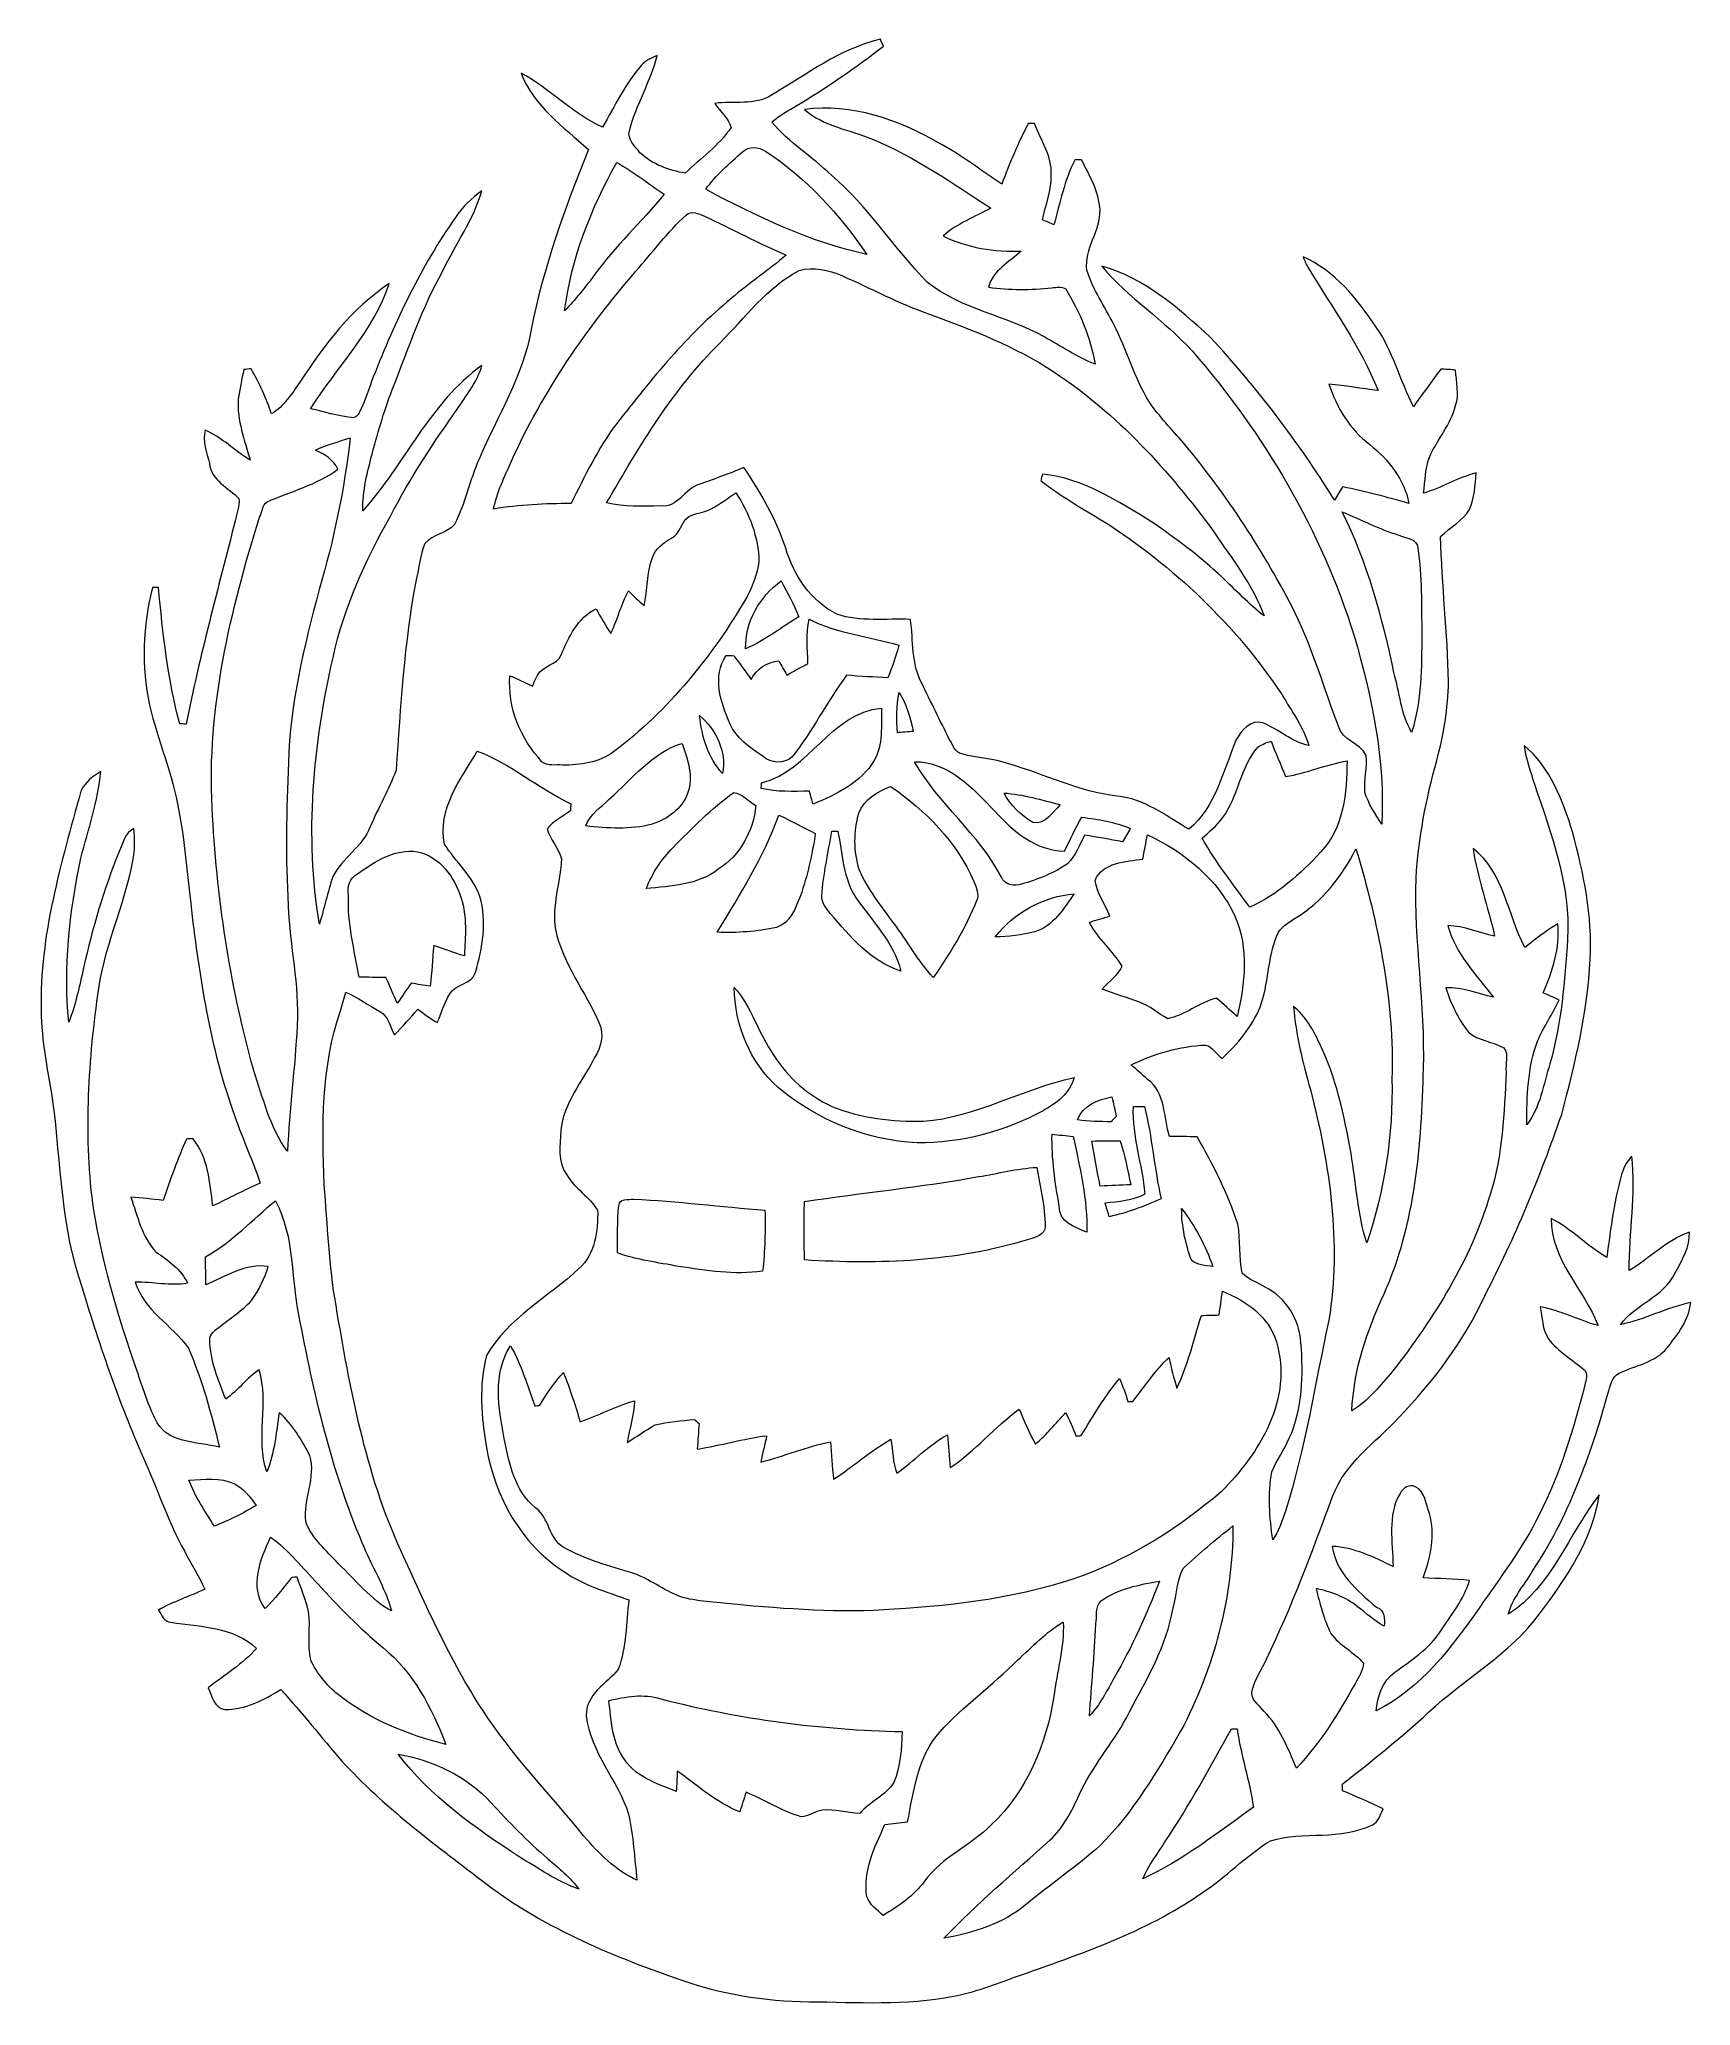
# Model space of a CAD drawing. Header units: centimetres. Extents: x -13.6 to 13.6, y -16.3 to 16.2.
import ezdxf

# ---------------------------------------------------------------- set-up
doc = ezdxf.new("R2010")
doc.units = ezdxf.units.CM
doc.header["$MEASUREMENT"] = 0
doc.layers.add('Layer 1', color=7, linetype='Continuous')

msp = doc.modelspace()

# ---------------------------------------------------------------- linework, layer by layer
at = {"layer": 'Layer 1', "color": 251, "lineweight": 9}
for points, knots in [([(-1.55929, 15.2797), (-0.97474, 15.61696), (-0.4304, 16.04946), (0.24235, 16.20151), (0.24235, 16.20151), (0.25822, 16.16376), (0.2741, 16.12602), (0.29032, 16.08792), (0.29032, 16.08792), (-0.1697, 15.73761), (-0.64207, 15.40176), (-1.1416, 15.11002), (-1.1416, 15.11002), (-1.2813, 15.02253), (-1.42982, 14.94562), (-1.55294, 14.8345), (-1.55294, 14.8345), (-1.26966, 14.49583), (-0.88513, 14.26617), (-0.56975, 13.96067), (-0.56975, 13.96067), (0.03597, 13.44455), (0.46213, 12.75981), (1.01423, 12.1929), (1.01423, 12.1929), (1.57655, 11.74346), (2.31739, 11.6408), (2.93722, 11.29508), (2.93722, 11.29508), (3.21662, 11.13739), (3.48508, 10.95818), (3.78565, 10.83964), (3.78565, 10.83964), (3.70204, 11.27956), (3.53588, 11.70289), (3.29846, 12.08177), (3.29846, 12.08177), (3.23143, 12.12834), (3.14571, 12.10647), (3.07021, 12.10259), (3.07021, 12.10259), (2.72308, 12.06237), (2.37171, 12.06131), (2.02564, 12.11176), (2.02564, 12.11176), (2.09126, 12.39257), (2.37207, 12.52204), (2.56327, 12.70795), (2.56327, 12.70795), (2.11948, 12.69031), (1.67498, 12.75911), (1.27387, 12.95701), (1.27387, 12.95701), (1.50494, 13.16092), (1.7981, 13.26993), (2.0648, 13.41739), (2.0648, 13.41739), (1.43474, 13.82273), (0.81667, 14.26053), (0.11993, 14.54628), (0.11993, 14.54628), (-0.25507, 14.71032), (-0.69992, 14.76183), (-1.01319, 15.04546), (-1.01319, 15.04546), (-0.23461, 15.14494), (0.53304, 14.87542), (1.20049, 14.49513), (1.20049, 14.49513), (1.56597, 14.29545), (1.89899, 14.04498), (2.24295, 13.81179), (2.24295, 13.81179), (2.36995, 14.15364), (2.51106, 14.49089), (2.68145, 14.81368), (2.68145, 14.81368), (2.70685, 14.81263), (2.7573, 14.81051), (2.78235, 14.8098), (2.78235, 14.8098), (2.88924, 14.53464), (3.07551, 14.27393), (3.05963, 13.96561), (3.05963, 13.96561), (3.07374, 13.70878), (2.96262, 13.47207), (2.9164, 13.22442), (2.9164, 13.22442), (2.97849, 13.19584), (3.04093, 13.16727), (3.10373, 13.14011), (3.10373, 13.14011), (3.20462, 13.50311), (3.278, 13.87776), (3.45227, 14.21573), (3.45227, 14.21573), (3.47944, 14.21467), (3.53412, 14.2122), (3.56128, 14.21114), (3.56128, 14.21114), (3.69322, 13.94973), (3.84703, 13.68938), (3.86643, 13.38917), (3.86643, 13.38917), (3.87419, 13.03992), (3.60291, 12.74464), (3.64947, 12.39186), (3.64947, 12.39186), (3.74367, 12.06978), (3.94757, 11.79673), (4.0908, 11.49616), (4.0908, 11.49616), (4.31199, 11.08024), (4.42982, 10.61598), (4.67923, 10.21417), (4.67923, 10.21417), (4.84539, 9.97322), (5.05036, 9.76296), (5.24191, 9.54283), (5.24191, 9.54283), (5.96123, 8.67888), (6.58, 7.73202), (7.08765, 6.72908), (7.08765, 6.72908), (7.38327, 6.13112), (7.56213, 5.48589), (7.80167, 4.86606), (7.80167, 4.86606), (7.85282, 4.62264), (8.16679, 4.59618), (8.25957, 4.3824), (8.25957, 4.3824), (8.27616, 4.18096), (8.2243, 3.97917), (8.23735, 3.77738), (8.23735, 3.77738), (8.29344, 3.58547), (8.40421, 3.41508), (8.51569, 3.25069), (8.51569, 3.25069), (8.57425, 4.30479), (8.35059, 5.35183), (8.05955, 6.35866), (8.05955, 6.35866), (7.51945, 8.09433), (6.57541, 9.69206), (5.38373, 11.05907), (5.38373, 11.05907), (4.92935, 11.56954), (4.32893, 11.92867), (3.8943, 12.45572), (3.8943, 12.45572), (4.59633, 12.27016), (5.15584, 11.76357), (5.68253, 11.28732), (5.68253, 11.28732), (6.45229, 10.4597), (7.1388, 9.55447), (7.73605, 8.59492), (7.73605, 8.59492), (7.78121, 8.66794), (7.82531, 8.74167), (7.87081, 8.8147), (7.87081, 8.8147), (8.24017, 8.74591), (8.60106, 8.64219), (8.96372, 8.54271), (8.96372, 8.54271), (8.88858, 8.93711), (8.62541, 9.26731), (8.31955, 9.51496), (8.31955, 9.51496), (7.98758, 9.75732), (7.77062, 10.12774), (7.64221, 10.51262), (7.64221, 10.51262), (7.91385, 10.48439), (8.18267, 10.43712), (8.45396, 10.40643), (8.45396, 10.40643), (8.16327, 11.13351), (7.69901, 11.77345), (7.29614, 12.44019), (7.29614, 12.44019), (7.26474, 12.49523), (7.24005, 12.55379), (7.21571, 12.612), (7.21571, 12.612), (7.74381, 12.38551), (8.10753, 11.9142), (8.42326, 11.45383), (8.42326, 11.45383), (8.70372, 11.05272), (8.81767, 10.56906), (9.03992, 10.13867), (9.03992, 10.13867), (9.18879, 10.34646), (9.33661, 10.5553), (9.48971, 10.76062), (9.48971, 10.76062), (9.55039, 10.75639), (9.6721, 10.74792), (9.73313, 10.74369), (9.73313, 10.74369), (9.74442, 10.54931), (9.79945, 10.34858), (9.73489, 10.15666), (9.73489, 10.15666), (9.65481, 9.84763), (9.43962, 9.60351), (9.30732, 9.31882), (9.30732, 9.31882), (9.23324, 9.12691), (9.23324, 8.91559), (9.20608, 8.7131), (9.20608, 8.7131), (9.50488, 8.79882), (9.77229, 8.97098), (10.07638, 9.04436), (10.07638, 9.04436), (10.05451, 8.84292), (10.04851, 8.63161), (9.96561, 8.44428), (9.96561, 8.44428), (9.84849, 8.25731), (9.64599, 8.14654), (9.48795, 7.99837), (9.48795, 7.99837), (9.50523, 7.19827), (9.60084, 6.4024), (9.61742, 5.60195), (9.61742, 5.60195), (9.60966, 5.16133), (9.53769, 4.72389), (9.42233, 4.29879), (9.42233, 4.29879), (9.24735, 3.66485), (9.12071, 3.01609), (9.08155, 2.35886), (9.08155, 2.35886), (9.04803, 1.31041), (9.23747, 0.26901), (9.20396, -0.7798), (9.20396, -0.7798), (9.17397, -2.04063), (9.0759, -3.33779), (8.55309, -4.50266), (8.55309, -4.50266), (8.27192, -5.1112), (8.05073, -5.76032), (8.02216, -6.43518), (8.02216, -6.43518), (8.29132, -6.26585), (8.49488, -6.01326), (8.70019, -5.77549), (8.70019, -5.77549), (9.37682, -4.8946), (9.99066, -3.93716), (10.30463, -2.86189), (10.30463, -2.86189), (10.51453, -2.20784), (10.53393, -1.51428), (10.57097, -0.83448), (10.57097, -0.83448), (10.54557, -0.71101), (10.62177, -0.55226), (10.53287, -0.44501), (10.53287, -0.44501), (10.34802, -0.33459), (10.1106, -0.3286), (9.94585, -0.1829), (9.94585, -0.1829), (9.77793, 0.03512), (9.65022, 0.28524), (9.57473, 0.55017), (9.57473, 0.55017), (9.84425, 0.55088), (10.10213, 0.46057), (10.35966, 0.39142), (10.35966, 0.39142), (10.08026, 0.76537), (9.72607, 1.10686), (9.60895, 1.57499), (9.60895, 1.57499), (9.87494, 1.56723), (10.12154, 1.45434), (10.37906, 1.40001), (10.37906, 1.40001), (10.27006, 1.88544), (10.09437, 2.35604), (10.02311, 2.84958), (10.02311, 2.84958), (10.53746, 2.45059), (10.59108, 1.75526), (10.87789, 1.21234), (10.87789, 1.21234), (11.05428, 1.34886), (11.22644, 1.4935), (11.42187, 1.60286), (11.42187, 1.60286), (11.45786, 1.20951), (11.34003, 0.81899), (11.17916, 0.46339), (11.17916, 0.46339), (11.26806, 0.42635), (11.35696, 0.38825), (11.44516, 0.34803), (11.44516, 0.34803), (11.33474, 0.11661), (11.18869, -0.09612), (11.08744, -0.33142), (11.08744, -0.33142), (10.92022, -0.77133), (10.91246, -1.24899), (10.90858, -1.7129), (10.90858, -1.7129), (11.13154, -1.42291), (11.1841, -1.04685), (11.29135, -0.70677), (11.29135, -0.70677), (11.48361, -0.03685), (11.53512, 0.66059), (11.5838, 1.35239), (11.5838, 1.35239), (11.63777, 2.2428), (11.31075, 3.081), (11.03699, 3.90968), (11.03699, 3.90968), (10.96997, 4.11887), (10.89165, 4.32631), (10.86801, 4.54609), (10.86801, 4.54609), (11.29523, 4.18449), (11.50301, 3.64333), (11.66423, 3.12369), (11.66423, 3.12369), (11.84874, 2.43859), (11.99373, 1.73304), (11.95633, 1.01937), (11.95633, 1.01937), (11.91682, 0.14871), (11.70551, -0.70289), (11.48537, -1.54215), (11.48537, -1.54215), (11.13048, -2.56662), (10.71738, -3.57274), (10.21573, -4.53441), (10.21573, -4.53441), (9.87071, -5.28442), (9.36624, -5.94835), (8.79862, -6.54384), (8.79862, -6.54384), (8.41127, -6.95729), (7.90715, -7.29631), (7.70395, -7.84735), (7.70395, -7.84735), (7.36846, -8.75222), (7.03438, -9.66027), (6.61281, -10.52987), (6.61281, -10.52987), (6.53696, -10.69532), (6.43007, -10.84914), (6.3828, -11.02658), (6.3828, -11.02658), (6.32212, -11.19133), (6.4911, -11.27776), (6.57047, -11.38994), (6.57047, -11.38994), (6.82906, -11.65312), (6.96664, -11.99707), (7.10881, -12.3301), (7.10881, -12.3301), (7.50004, -11.91805), (7.79673, -11.42875), (8.07719, -10.93768), (8.07719, -10.93768), (8.13046, -10.82903), (8.21089, -10.72319), (8.21371, -10.59725), (8.21371, -10.59725), (8.05884, -10.41028), (7.81402, -10.3108), (7.67714, -10.10619), (7.67714, -10.10619), (7.55437, -9.87582), (7.49546, -9.619), (7.43372, -9.36782), (7.43372, -9.36782), (7.67749, -9.41933), (7.92197, -9.50576), (8.11635, -9.66698), (8.11635, -9.66698), (8.26522, -9.77034), (8.39116, -9.90651), (8.55697, -9.98554), (8.55697, -9.98554), (8.56473, -9.86559), (8.57002, -9.72765), (8.43067, -9.67262), (8.43067, -9.67262), (8.10964, -9.40874), (7.76039, -9.105), (7.69689, -8.67073), (7.69689, -8.67073), (8.05743, -8.68237), (8.38199, -8.85241), (8.70161, -9.00234), (8.70161, -9.00234), (8.70161, -8.60194), (8.5993, -8.16026), (8.81767, -7.7969), (8.81767, -7.7969), (8.86424, -7.71365), (8.9736, -7.62898), (9.06955, -7.68825), (9.06955, -7.68825), (9.23783, -7.7588), (9.2403, -7.97929), (9.30133, -8.12604), (9.30133, -8.12604), (9.40187, -8.48094), (9.32179, -8.84959), (9.19973, -9.18685), (9.19973, -9.18685), (9.45443, -9.20413), (9.70914, -9.20837), (9.9642, -9.23094), (9.9642, -9.23094), (9.87247, -9.54809), (9.65622, -9.8102), (9.47807, -10.08184), (9.47807, -10.08184), (9.28898, -10.36548), (8.9997, -10.55033), (8.73089, -10.74859), (8.73089, -10.74859), (8.52275, -10.889), (8.44902, -11.149), (8.42221, -11.38536), (8.42221, -11.38536), (9.15669, -11.01776), (9.67139, -10.33337), (10.13177, -9.6758), (10.13177, -9.6758), (10.47431, -9.17873), (10.84297, -8.69472), (11.11319, -8.1525), (11.11319, -8.1525), (11.45892, -7.47446), (11.67587, -6.74033), (11.8692, -6.00691), (11.8692, -6.00691), (11.8819, -5.92577), (11.93058, -5.82099), (11.85614, -5.75502), (11.85614, -5.75502), (11.65824, -5.58745), (11.42893, -5.45305), (11.2663, -5.24738), (11.2663, -5.24738), (11.16541, -5.08792), (11.16082, -4.89495), (11.1326, -4.71433), (11.1326, -4.71433), (11.46421, -4.77642), (11.76336, -4.94046), (12.08827, -5.02548), (12.08827, -5.02548), (11.85332, -4.4247), (11.30757, -3.94633), (11.30969, -3.25771), (11.30969, -3.25771), (11.64412, -3.42951), (11.90694, -3.70997), (12.22938, -3.90224), (12.22938, -3.90224), (12.29888, -3.41258), (12.34792, -2.91622), (12.50314, -2.44421), (12.50314, -2.44421), (12.53454, -2.36377), (12.58957, -2.29604), (12.64107, -2.22795), (12.64107, -2.22795), (12.71445, -2.85978), (12.59557, -3.48772), (12.60051, -4.11919), (12.60051, -4.11919), (12.93564, -3.91458), (13.22104, -3.6186), (13.59534, -3.48314), (13.59534, -3.48314), (13.60486, -3.72585), (13.47046, -3.94845), (13.35968, -4.15694), (13.35968, -4.15694), (13.16954, -4.55205), (12.70211, -4.67059), (12.45587, -5.01172), (12.45587, -5.01172), (12.85345, -4.92882), (13.21575, -4.72879), (13.61474, -4.6473), (13.61474, -4.6473), (13.58722, -4.93623), (13.39743, -5.17541), (13.22527, -5.3959), (13.22527, -5.3959), (13.03195, -5.6379), (12.69752, -5.68094), (12.43505, -5.81217), (12.43505, -5.81217), (12.30452, -5.87038), (12.28583, -6.03301), (12.24808, -6.15155), (12.24808, -6.15155), (11.96304, -7.1806), (11.58874, -8.19977), (10.99501, -9.09407), (10.99501, -9.09407), (10.86061, -9.32302), (10.67328, -9.52975), (10.60308, -9.79116), (10.60308, -9.79116), (11.32521, -9.33113), (11.59368, -8.46577), (12.1045, -7.8223), (12.1045, -7.8223), (11.9902, -8.55679), (11.56193, -9.20131), (11.12166, -9.78304), (11.12166, -9.78304), (10.63095, -10.45014), (9.88588, -10.8516), (9.28827, -11.40794), (9.28827, -11.40794), (8.83566, -11.82915), (8.35059, -12.21368), (7.86411, -12.59433), (7.86411, -12.59433), (7.86517, -12.62184), (7.86764, -12.67723), (7.86905, -12.70475), (7.86905, -12.70475), (8.09483, -12.79964), (8.31919, -12.89842), (8.54039, -13.0039), (8.54039, -13.0039), (8.48782, -13.08892), (8.46807, -13.22086), (8.36047, -13.2639), (8.36047, -13.2639), (7.83942, -13.52884), (7.22629, -13.36444), (6.68019, -13.52848), (6.68019, -13.52848), (6.26814, -13.77437), (5.94359, -14.13844), (5.5386, -14.39561), (5.5386, -14.39561), (4.61256, -15.04543), (3.52671, -15.3975), (2.47226, -15.77674), (2.47226, -15.77674), (2.13429, -15.8935), (1.80162, -16.03144), (1.44779, -16.09424), (1.44779, -16.09424), (0.66215, -16.25052), (-0.14536, -16.19195), (-0.94087, -16.18525), (-0.94087, -16.18525), (-1.67676, -16.17679), (-2.40984, -16.05437), (-3.1041, -15.80954), (-3.1041, -15.80954), (-4.24604, -15.40667), (-5.38305, -14.93254), (-6.34401, -14.18006), (-6.34401, -14.18006), (-7.14447, -13.56588), (-7.96432, -12.96298), (-8.64695, -12.21439), (-8.64695, -12.21439), (-8.98949, -11.82492), (-9.30629, -11.41358), (-9.65871, -11.03293), (-9.65871, -11.03293), (-9.93741, -11.20685), (-10.24538, -11.36631), (-10.58264, -11.36278), (-10.58264, -11.36278), (-10.75268, -11.33985), (-10.80171, -11.13489), (-10.85463, -11.00259), (-10.85463, -11.00259), (-10.5837, -10.79304), (-10.28878, -10.60819), (-10.05559, -10.35489), (-10.05559, -10.35489), (-10.44012, -9.99541), (-10.98375, -9.99541), (-11.47199, -9.92204), (-11.47199, -9.92204), (-11.58453, -9.9171), (-11.62686, -9.80174), (-11.67766, -9.7206), (-11.67766, -9.7206), (-11.43319, -9.58407), (-11.16684, -9.49517), (-10.91284, -9.37876), (-10.91284, -9.37876), (-11.00668, -9.15862), (-11.13721, -8.95719), (-11.24868, -8.74623), (-11.24868, -8.74623), (-11.50515, -8.28515), (-11.67166, -7.78279), (-11.88404, -7.30125), (-11.88404, -7.30125), (-12.30455, -6.36215), (-12.63969, -5.38672), (-12.93637, -4.40212), (-12.93637, -4.40212), (-13.29233, -3.41364), (-13.28809, -2.35037), (-13.42321, -1.32026), (-13.42321, -1.32026), (-13.50293, -0.82531), (-13.60983, -0.33107), (-13.613, 0.1727), (-13.613, 0.1727), (-13.64299, 1.41201), (-13.27892, 2.60934), (-12.95754, 3.79291), (-12.95754, 3.79291), (-12.89686, 3.94037), (-12.75822, 4.03456), (-12.62946, 4.11887), (-12.62946, 4.11887), (-12.67285, 3.62851), (-12.83689, 3.1632), (-12.95648, 2.68906), (-12.95648, 2.68906), (-13.14169, 1.80148), (-13.25317, 0.88461), (-13.15509, -0.02062), (-13.15509, -0.02062), (-13.04538, 0.27077), (-12.97941, 0.57557), (-12.91203, 0.87861), (-12.91203, 0.87861), (-12.76739, 1.53195), (-12.57724, 2.17542), (-12.32571, 2.79596), (-12.32571, 2.79596), (-12.2668, 2.93389), (-12.22905, 3.10393), (-12.08441, 3.17837), (-12.08441, 3.17837), (-12.06254, 3.00021), (-12.06184, 2.81889), (-12.10064, 2.6425), (-12.10064, 2.6425), (-12.23893, 1.89143), (-12.58783, 1.19364), (-12.67743, 0.43164), (-12.67743, 0.43164), (-12.83759, -0.74346), (-12.91238, -1.94256), (-12.74411, -3.12119), (-12.74411, -3.12119), (-12.60194, -3.95692), (-12.37404, -4.77571), (-12.09782, -5.57652), (-12.09782, -5.57652), (-11.9807, -5.90354), (-11.88862, -6.24292), (-11.73411, -6.55548), (-11.73411, -6.55548), (-11.56689, -6.97669), (-11.03878, -6.93683), (-10.66978, -7.03561), (-10.66978, -7.03561), (-10.80418, -6.48034), (-10.95623, -5.92189), (-11.18201, -5.3966), (-11.18201, -5.3966), (-11.45329, -5.02089), (-11.91367, -4.77783), (-12.05866, -4.31216), (-12.05866, -4.31216), (-11.77079, -4.30299), (-11.48116, -4.37672), (-11.19471, -4.3291), (-11.19471, -4.3291), (-11.30266, -4.10014), (-11.51327, -3.95304), (-11.71506, -3.81404), (-11.71506, -3.81404), (-11.95036, -3.5671), (-12.02197, -3.21855), (-12.13133, -2.9074), (-12.13133, -2.9074), (-11.95353, -2.92151), (-11.77573, -2.94056), (-11.59829, -2.96138), (-11.59829, -2.96138), (-11.48046, -2.61954), (-11.36228, -2.27734), (-11.21376, -1.94749), (-11.21376, -1.94749), (-11.1873, -1.94573), (-11.13403, -1.94256), (-11.10757, -1.94079), (-11.10757, -1.94079), (-10.85393, -2.25441), (-10.82817, -2.6661), (-10.78019, -3.04992), (-10.78019, -3.04992), (-10.51702, -2.92751), (-10.26055, -2.79134), (-9.99526, -2.67386), (-9.99526, -2.67386), (-10.14484, -2.23854), (-10.3431, -1.82085), (-10.4821, -1.38164), (-10.4821, -1.38164), (-10.85181, -0.31061), (-11.01162, 0.81617), (-11.14461, 1.93694), (-11.14461, 1.93694), (-11.20459, 2.44847), (-11.24163, 2.96388), (-11.34005, 3.47047), (-11.34005, 3.47047), (-11.44165, 4.06701), (-11.68542, 4.62652), (-11.82265, 5.21389), (-11.82265, 5.21389), (-11.96341, 5.85383), (-11.93307, 6.522), (-11.77538, 7.15558), (-11.77538, 7.15558), (-11.75069, 7.15594), (-11.7013, 7.15664), (-11.6766, 7.157), (-11.6766, 7.157), (-11.60111, 6.39923), (-11.52738, 5.63864), (-11.32312, 4.90239), (-11.32312, 4.90239), (-11.29772, 4.90204), (-11.24621, 4.90169), (-11.22081, 4.90169), (-11.22081, 4.90169), (-10.99116, 6.02846), (-10.69412, 7.14006), (-10.40907, 8.25343), (-10.40907, 8.25343), (-10.39179, 8.3769), (-10.33252, 8.49826), (-10.34734, 8.6242), (-10.34734, 8.6242), (-10.52231, 8.80059), (-10.80489, 8.92018), (-10.83523, 9.20169), (-10.83523, 9.20169), (-10.87368, 9.3802), (-10.9587, 9.56929), (-10.90508, 9.75273), (-10.90508, 9.75273), (-10.63168, 9.63067), (-10.41789, 9.41266), (-10.1646, 9.25708), (-10.1646, 9.25708), (-10.25209, 9.58587), (-10.38508, 9.91395), (-10.36004, 10.26038), (-10.36004, 10.26038), (-10.33852, 10.42619), (-10.30148, 10.58952), (-10.26514, 10.75251), (-10.26514, 10.75251), (-10.23586, 10.75533), (-10.17694, 10.76097), (-10.14766, 10.7638), (-10.14766, 10.7638), (-10.00655, 10.5292), (-9.90248, 10.27555), (-9.80794, 10.01908), (-9.80794, 10.01908), (-9.60968, 10.1482), (-9.47174, 10.34752), (-9.34439, 10.54225), (-9.34439, 10.54225), (-8.94328, 11.15432), (-8.4822, 11.7618), (-7.8666, 12.17138), (-7.8666, 12.17138), (-8.12448, 11.38574), (-8.73549, 10.79131), (-9.16412, 10.10339), (-9.16412, 10.10339), (-8.94152, 10.05401), (-8.72209, 9.98486), (-8.4949, 9.95911), (-8.4949, 9.95911), (-8.43175, 9.94253), (-8.38342, 9.9958), (-8.35873, 10.04695), (-8.35873, 10.04695), (-8.26277, 10.23251), (-8.20668, 10.43536), (-8.12978, 10.62903), (-8.12978, 10.62903), (-7.771, 11.55014), (-7.34414, 12.45184), (-6.7737, 13.26252), (-6.7737, 13.26252), (-6.66116, 13.4375), (-6.50488, 13.5772), (-6.34013, 13.70208), (-6.34013, 13.70208), (-6.47243, 13.22548), (-6.7744, 12.8219), (-6.98431, 12.37916), (-6.98431, 12.37916), (-7.31839, 11.77239), (-7.54522, 11.11763), (-7.7964, 10.47452), (-7.7964, 10.47452), (-7.93751, 10.11786), (-8.04581, 9.74921), (-8.14494, 9.37879), (-8.14494, 9.37879), (-8.22432, 9.06552), (-8.31251, 8.74838), (-8.30299, 8.42206), (-8.30299, 8.42206), (-7.61366, 9.18899), (-7.19421, 10.20993), (-6.33696, 10.81953), (-6.33696, 10.81953), (-6.40575, 10.56412), (-6.5772, 10.35493), (-6.71725, 10.13585), (-6.71725, 10.13585), (-7.12577, 9.55659), (-7.52547, 8.96851), (-7.84508, 8.33421), (-7.84508, 8.33421), (-8.26066, 7.60185), (-8.6152, 6.82679), (-8.79406, 5.99988), (-8.79406, 5.99988), (-9.1232, 4.56302), (-9.2636, 3.05983), (-9.01983, 1.59898), (-9.01983, 1.59898), (-8.93905, 1.85827), (-8.88472, 2.12497), (-8.7997, 2.38285), (-8.7997, 2.38285), (-8.63919, 2.69012), (-8.31004, 2.87851), (-8.18128, 3.20553), (-8.18128, 3.20553), (-8.04864, 3.52197), (-7.86907, 3.81831), (-7.75477, 4.1418), (-7.75477, 4.1418), (-7.68245, 5.19096), (-7.62248, 6.24365), (-7.42316, 7.2787), (-7.42316, 7.2787), (-7.3773, 7.47943), (-7.3579, 7.68969), (-7.27782, 7.88054), (-7.27782, 7.88054), (-7.14941, 8.03259), (-6.9201, 8.04741), (-6.78746, 8.19346), (-6.78746, 8.19346), (-6.6153, 8.53847), (-6.54122, 8.92088), (-6.38529, 9.2726), (-6.38529, 9.2726), (-6.08261, 9.97922), (-5.6628, 10.64491), (-5.52204, 11.41185), (-5.52204, 11.41185), (-5.32801, 12.43526), (-4.96571, 13.41704), (-4.58013, 14.38188), (-4.58013, 14.38188), (-4.9957, 14.7583), (-5.48041, 15.09908), (-5.69102, 15.64412), (-5.69102, 15.64412), (-5.21689, 15.38977), (-4.84577, 14.96961), (-4.34659, 14.75371), (-4.34659, 14.75371), (-4.14339, 15.09802), (-3.97335, 15.46738), (-3.70629, 15.76936), (-3.70629, 15.76936), (-3.63821, 15.84979), (-3.53943, 15.89177), (-3.44524, 15.9334), (-3.44524, 15.9334), (-3.55037, 15.50266), (-3.79343, 15.12307), (-3.90138, 14.69374), (-3.90138, 14.69374), (-3.94548, 14.54734), (-3.80613, 14.43445), (-3.72817, 14.33073), (-3.72817, 14.33073), (-3.52461, 14.14023), (-3.25403, 14.03299), (-2.98063, 13.99348), (-2.98063, 13.99348), (-2.72451, 14.2383), (-2.42465, 14.45173), (-2.22357, 14.74701), (-2.22357, 14.74701), (-2.27472, 14.90117), (-2.4056, 15.00948), (-2.49133, 15.14388), (-2.49133, 15.14388), (-2.18512, 15.18904), (-1.8341, 15.10261), (-1.55929, 15.2797), (-1.55929, 15.2797), (-1.55929, 15.2797), (-1.55929, 15.2797), (-1.55929, 15.2797)], [0, 0, 0, 0, 0.00423729, 0.00423729, 0.00423729, 0.00423729, 0.00847458, 0.00847458, 0.00847458, 0.00847458, 0.01271186, 0.01271186, 0.01271186, 0.01271186, 0.01694915, 0.01694915, 0.01694915, 0.01694915, 0.02118644, 0.02118644, 0.02118644, 0.02118644, 0.02542373, 0.02542373, 0.02542373, 0.02542373, 0.02966102, 0.02966102, 0.02966102, 0.02966102, 0.03389831, 0.03389831, 0.03389831, 0.03389831, 0.03813559, 0.03813559, 0.03813559, 0.03813559, 0.04237288, 0.04237288, 0.04237288, 0.04237288, 0.04661017, 0.04661017, 0.04661017, 0.04661017, 0.05084746, 0.05084746, 0.05084746, 0.05084746, 0.05508475, 0.05508475, 0.05508475, 0.05508475, 0.05932203, 0.05932203, 0.05932203, 0.05932203, 0.06355932, 0.06355932, 0.06355932, 0.06355932, 0.06779661, 0.06779661, 0.06779661, 0.06779661, 0.0720339, 0.0720339, 0.0720339, 0.0720339, 0.07627119, 0.07627119, 0.07627119, 0.07627119, 0.08050847, 0.08050847, 0.08050847, 0.08050847, 0.08474576, 0.08474576, 0.08474576, 0.08474576, 0.08898305, 0.08898305, 0.08898305, 0.08898305, 0.09322034, 0.09322034, 0.09322034, 0.09322034, 0.09745763, 0.09745763, 0.09745763, 0.09745763, 0.10169492, 0.10169492, 0.10169492, 0.10169492, 0.1059322, 0.1059322, 0.1059322, 0.1059322, 0.11016949, 0.11016949, 0.11016949, 0.11016949, 0.11440678, 0.11440678, 0.11440678, 0.11440678, 0.11864407, 0.11864407, 0.11864407, 0.11864407, 0.12288136, 0.12288136, 0.12288136, 0.12288136, 0.12711864, 0.12711864, 0.12711864, 0.12711864, 0.13135593, 0.13135593, 0.13135593, 0.13135593, 0.13559322, 0.13559322, 0.13559322, 0.13559322, 0.13983051, 0.13983051, 0.13983051, 0.13983051, 0.1440678, 0.1440678, 0.1440678, 0.1440678, 0.14830508, 0.14830508, 0.14830508, 0.14830508, 0.15254237, 0.15254237, 0.15254237, 0.15254237, 0.15677966, 0.15677966, 0.15677966, 0.15677966, 0.16101695, 0.16101695, 0.16101695, 0.16101695, 0.16525424, 0.16525424, 0.16525424, 0.16525424, 0.16949153, 0.16949153, 0.16949153, 0.16949153, 0.17372881, 0.17372881, 0.17372881, 0.17372881, 0.1779661, 0.1779661, 0.1779661, 0.1779661, 0.18220339, 0.18220339, 0.18220339, 0.18220339, 0.18644068, 0.18644068, 0.18644068, 0.18644068, 0.19067797, 0.19067797, 0.19067797, 0.19067797, 0.19491525, 0.19491525, 0.19491525, 0.19491525, 0.19915254, 0.19915254, 0.19915254, 0.19915254, 0.20338983, 0.20338983, 0.20338983, 0.20338983, 0.20762712, 0.20762712, 0.20762712, 0.20762712, 0.21186441, 0.21186441, 0.21186441, 0.21186441, 0.21610169, 0.21610169, 0.21610169, 0.21610169, 0.22033898, 0.22033898, 0.22033898, 0.22033898, 0.22457627, 0.22457627, 0.22457627, 0.22457627, 0.22881356, 0.22881356, 0.22881356, 0.22881356, 0.23305085, 0.23305085, 0.23305085, 0.23305085, 0.23728814, 0.23728814, 0.23728814, 0.23728814, 0.24152542, 0.24152542, 0.24152542, 0.24152542, 0.24576271, 0.24576271, 0.24576271, 0.24576271, 0.25, 0.25, 0.25, 0.25, 0.25423729, 0.25423729, 0.25423729, 0.25423729, 0.25847458, 0.25847458, 0.25847458, 0.25847458, 0.26271186, 0.26271186, 0.26271186, 0.26271186, 0.26694915, 0.26694915, 0.26694915, 0.26694915, 0.27118644, 0.27118644, 0.27118644, 0.27118644, 0.27542373, 0.27542373, 0.27542373, 0.27542373, 0.27966102, 0.27966102, 0.27966102, 0.27966102, 0.28389831, 0.28389831, 0.28389831, 0.28389831, 0.28813559, 0.28813559, 0.28813559, 0.28813559, 0.29237288, 0.29237288, 0.29237288, 0.29237288, 0.29661017, 0.29661017, 0.29661017, 0.29661017, 0.30084746, 0.30084746, 0.30084746, 0.30084746, 0.30508475, 0.30508475, 0.30508475, 0.30508475, 0.30932203, 0.30932203, 0.30932203, 0.30932203, 0.31355932, 0.31355932, 0.31355932, 0.31355932, 0.31779661, 0.31779661, 0.31779661, 0.31779661, 0.3220339, 0.3220339, 0.3220339, 0.3220339, 0.32627119, 0.32627119, 0.32627119, 0.32627119, 0.33050847, 0.33050847, 0.33050847, 0.33050847, 0.33474576, 0.33474576, 0.33474576, 0.33474576, 0.33898305, 0.33898305, 0.33898305, 0.33898305, 0.34322034, 0.34322034, 0.34322034, 0.34322034, 0.34745763, 0.34745763, 0.34745763, 0.34745763, 0.35169492, 0.35169492, 0.35169492, 0.35169492, 0.3559322, 0.3559322, 0.3559322, 0.3559322, 0.36016949, 0.36016949, 0.36016949, 0.36016949, 0.36440678, 0.36440678, 0.36440678, 0.36440678, 0.36864407, 0.36864407, 0.36864407, 0.36864407, 0.37288136, 0.37288136, 0.37288136, 0.37288136, 0.37711864, 0.37711864, 0.37711864, 0.37711864, 0.38135593, 0.38135593, 0.38135593, 0.38135593, 0.38559322, 0.38559322, 0.38559322, 0.38559322, 0.38983051, 0.38983051, 0.38983051, 0.38983051, 0.3940678, 0.3940678, 0.3940678, 0.3940678, 0.39830508, 0.39830508, 0.39830508, 0.39830508, 0.40254237, 0.40254237, 0.40254237, 0.40254237, 0.40677966, 0.40677966, 0.40677966, 0.40677966, 0.41101695, 0.41101695, 0.41101695, 0.41101695, 0.41525424, 0.41525424, 0.41525424, 0.41525424, 0.41949153, 0.41949153, 0.41949153, 0.41949153, 0.42372881, 0.42372881, 0.42372881, 0.42372881, 0.4279661, 0.4279661, 0.4279661, 0.4279661, 0.43220339, 0.43220339, 0.43220339, 0.43220339, 0.43644068, 0.43644068, 0.43644068, 0.43644068, 0.44067797, 0.44067797, 0.44067797, 0.44067797, 0.44491525, 0.44491525, 0.44491525, 0.44491525, 0.44915254, 0.44915254, 0.44915254, 0.44915254, 0.45338983, 0.45338983, 0.45338983, 0.45338983, 0.45762712, 0.45762712, 0.45762712, 0.45762712, 0.46186441, 0.46186441, 0.46186441, 0.46186441, 0.46610169, 0.46610169, 0.46610169, 0.46610169, 0.47033898, 0.47033898, 0.47033898, 0.47033898, 0.47457627, 0.47457627, 0.47457627, 0.47457627, 0.47881356, 0.47881356, 0.47881356, 0.47881356, 0.48305085, 0.48305085, 0.48305085, 0.48305085, 0.48728814, 0.48728814, 0.48728814, 0.48728814, 0.49152542, 0.49152542, 0.49152542, 0.49152542, 0.49576271, 0.49576271, 0.49576271, 0.49576271, 0.5, 0.5, 0.5, 0.5, 0.50423729, 0.50423729, 0.50423729, 0.50423729, 0.50847458, 0.50847458, 0.50847458, 0.50847458, 0.51271186, 0.51271186, 0.51271186, 0.51271186, 0.51694915, 0.51694915, 0.51694915, 0.51694915, 0.52118644, 0.52118644, 0.52118644, 0.52118644, 0.52542373, 0.52542373, 0.52542373, 0.52542373, 0.52966102, 0.52966102, 0.52966102, 0.52966102, 0.53389831, 0.53389831, 0.53389831, 0.53389831, 0.53813559, 0.53813559, 0.53813559, 0.53813559, 0.54237288, 0.54237288, 0.54237288, 0.54237288, 0.54661017, 0.54661017, 0.54661017, 0.54661017, 0.55084746, 0.55084746, 0.55084746, 0.55084746, 0.55508475, 0.55508475, 0.55508475, 0.55508475, 0.55932203, 0.55932203, 0.55932203, 0.55932203, 0.56355932, 0.56355932, 0.56355932, 0.56355932, 0.56779661, 0.56779661, 0.56779661, 0.56779661, 0.5720339, 0.5720339, 0.5720339, 0.5720339, 0.57627119, 0.57627119, 0.57627119, 0.57627119, 0.58050847, 0.58050847, 0.58050847, 0.58050847, 0.58474576, 0.58474576, 0.58474576, 0.58474576, 0.58898305, 0.58898305, 0.58898305, 0.58898305, 0.59322034, 0.59322034, 0.59322034, 0.59322034, 0.59745763, 0.59745763, 0.59745763, 0.59745763, 0.60169492, 0.60169492, 0.60169492, 0.60169492, 0.6059322, 0.6059322, 0.6059322, 0.6059322, 0.61016949, 0.61016949, 0.61016949, 0.61016949, 0.61440678, 0.61440678, 0.61440678, 0.61440678, 0.61864407, 0.61864407, 0.61864407, 0.61864407, 0.62288136, 0.62288136, 0.62288136, 0.62288136, 0.62711864, 0.62711864, 0.62711864, 0.62711864, 0.63135593, 0.63135593, 0.63135593, 0.63135593, 0.63559322, 0.63559322, 0.63559322, 0.63559322, 0.63983051, 0.63983051, 0.63983051, 0.63983051, 0.6440678, 0.6440678, 0.6440678, 0.6440678, 0.64830508, 0.64830508, 0.64830508, 0.64830508, 0.65254237, 0.65254237, 0.65254237, 0.65254237, 0.65677966, 0.65677966, 0.65677966, 0.65677966, 0.66101695, 0.66101695, 0.66101695, 0.66101695, 0.66525424, 0.66525424, 0.66525424, 0.66525424, 0.66949153, 0.66949153, 0.66949153, 0.66949153, 0.67372881, 0.67372881, 0.67372881, 0.67372881, 0.6779661, 0.6779661, 0.6779661, 0.6779661, 0.68220339, 0.68220339, 0.68220339, 0.68220339, 0.68644068, 0.68644068, 0.68644068, 0.68644068, 0.69067797, 0.69067797, 0.69067797, 0.69067797, 0.69491525, 0.69491525, 0.69491525, 0.69491525, 0.69915254, 0.69915254, 0.69915254, 0.69915254, 0.70338983, 0.70338983, 0.70338983, 0.70338983, 0.70762712, 0.70762712, 0.70762712, 0.70762712, 0.71186441, 0.71186441, 0.71186441, 0.71186441, 0.71610169, 0.71610169, 0.71610169, 0.71610169, 0.72033898, 0.72033898, 0.72033898, 0.72033898, 0.72457627, 0.72457627, 0.72457627, 0.72457627, 0.72881356, 0.72881356, 0.72881356, 0.72881356, 0.73305085, 0.73305085, 0.73305085, 0.73305085, 0.73728814, 0.73728814, 0.73728814, 0.73728814, 0.74152542, 0.74152542, 0.74152542, 0.74152542, 0.74576271, 0.74576271, 0.74576271, 0.74576271, 0.75, 0.75, 0.75, 0.75, 0.75423729, 0.75423729, 0.75423729, 0.75423729, 0.75847458, 0.75847458, 0.75847458, 0.75847458, 0.76271186, 0.76271186, 0.76271186, 0.76271186, 0.76694915, 0.76694915, 0.76694915, 0.76694915, 0.77118644, 0.77118644, 0.77118644, 0.77118644, 0.77542373, 0.77542373, 0.77542373, 0.77542373, 0.77966102, 0.77966102, 0.77966102, 0.77966102, 0.78389831, 0.78389831, 0.78389831, 0.78389831, 0.78813559, 0.78813559, 0.78813559, 0.78813559, 0.79237288, 0.79237288, 0.79237288, 0.79237288, 0.79661017, 0.79661017, 0.79661017, 0.79661017, 0.80084746, 0.80084746, 0.80084746, 0.80084746, 0.80508475, 0.80508475, 0.80508475, 0.80508475, 0.80932203, 0.80932203, 0.80932203, 0.80932203, 0.81355932, 0.81355932, 0.81355932, 0.81355932, 0.81779661, 0.81779661, 0.81779661, 0.81779661, 0.8220339, 0.8220339, 0.8220339, 0.8220339, 0.82627119, 0.82627119, 0.82627119, 0.82627119, 0.83050847, 0.83050847, 0.83050847, 0.83050847, 0.83474576, 0.83474576, 0.83474576, 0.83474576, 0.83898305, 0.83898305, 0.83898305, 0.83898305, 0.84322034, 0.84322034, 0.84322034, 0.84322034, 0.84745763, 0.84745763, 0.84745763, 0.84745763, 0.85169492, 0.85169492, 0.85169492, 0.85169492, 0.8559322, 0.8559322, 0.8559322, 0.8559322, 0.86016949, 0.86016949, 0.86016949, 0.86016949, 0.86440678, 0.86440678, 0.86440678, 0.86440678, 0.86864407, 0.86864407, 0.86864407, 0.86864407, 0.87288136, 0.87288136, 0.87288136, 0.87288136, 0.87711864, 0.87711864, 0.87711864, 0.87711864, 0.88135593, 0.88135593, 0.88135593, 0.88135593, 0.88559322, 0.88559322, 0.88559322, 0.88559322, 0.88983051, 0.88983051, 0.88983051, 0.88983051, 0.8940678, 0.8940678, 0.8940678, 0.8940678, 0.89830508, 0.89830508, 0.89830508, 0.89830508, 0.90254237, 0.90254237, 0.90254237, 0.90254237, 0.90677966, 0.90677966, 0.90677966, 0.90677966, 0.91101695, 0.91101695, 0.91101695, 0.91101695, 0.91525424, 0.91525424, 0.91525424, 0.91525424, 0.91949153, 0.91949153, 0.91949153, 0.91949153, 0.92372881, 0.92372881, 0.92372881, 0.92372881, 0.9279661, 0.9279661, 0.9279661, 0.9279661, 0.93220339, 0.93220339, 0.93220339, 0.93220339, 0.93644068, 0.93644068, 0.93644068, 0.93644068, 0.94067797, 0.94067797, 0.94067797, 0.94067797, 0.94491525, 0.94491525, 0.94491525, 0.94491525, 0.94915254, 0.94915254, 0.94915254, 0.94915254, 0.95338983, 0.95338983, 0.95338983, 0.95338983, 0.95762712, 0.95762712, 0.95762712, 0.95762712, 0.96186441, 0.96186441, 0.96186441, 0.96186441, 0.96610169, 0.96610169, 0.96610169, 0.96610169, 0.97033898, 0.97033898, 0.97033898, 0.97033898, 0.97457627, 0.97457627, 0.97457627, 0.97457627, 0.97881356, 0.97881356, 0.97881356, 0.97881356, 0.98305085, 0.98305085, 0.98305085, 0.98305085, 0.98728814, 0.98728814, 0.98728814, 0.98728814, 0.99152542, 0.99152542, 0.99152542, 0.99152542, 1, 1, 1, 1]), ([(-2.03483, 14.34519), (-2.25073, 14.15293), (-2.47263, 13.96137), (-2.64408, 13.72642), (-2.64408, 13.72642), (-1.79918, 13.27945), (-0.92711, 12.85118), (0.01445, 12.65221), (0.01445, 12.65221), (-0.43604, 13.31014), (-0.98285, 13.92221), (-1.65913, 14.35472), (-1.65913, 14.35472), (-1.77025, 14.4288), (-1.93429, 14.44291), (-2.03483, 14.34519), (-2.03483, 14.34519), (-2.03483, 14.34519), (-2.03483, 14.34519), (-2.03483, 14.34519)], [0, 0, 0, 0, 0.16666667, 0.16666667, 0.16666667, 0.16666667, 0.33333333, 0.33333333, 0.33333333, 0.33333333, 0.5, 0.5, 0.5, 0.5, 0.66666667, 0.66666667, 0.66666667, 0.66666667, 1, 1, 1, 1]), ([(-4.11234, 14.16916), (-4.53603, 13.41316), (-4.86164, 12.58448), (-4.97171, 11.72159), (-4.97171, 11.72159), (-4.79461, 11.90574), (-4.6341, 12.10541), (-4.48276, 12.31143), (-4.48276, 12.31143), (-4.13774, 12.78839), (-3.7003, 13.18738), (-3.33023, 13.64352), (-3.33023, 13.64352), (-3.58917, 13.82132), (-3.83718, 14.01711), (-4.11234, 14.16916), (-4.11234, 14.16916), (-4.11234, 14.16916), (-4.11234, 14.16916), (-4.11234, 14.16916)], [0, 0, 0, 0, 0.16666667, 0.16666667, 0.16666667, 0.16666667, 0.33333333, 0.33333333, 0.33333333, 0.33333333, 0.5, 0.5, 0.5, 0.5, 0.66666667, 0.66666667, 0.66666667, 0.66666667, 1, 1, 1, 1]), ([(-2.96652, 13.30168), (-3.27344, 13.01875), (-3.52603, 12.68396), (-3.79978, 12.36999), (-3.79978, 12.36999), (-4.61717, 11.42243), (-5.33542, 10.37997), (-5.85154, 9.23733), (-5.85154, 9.23733), (-5.96301, 8.98086), (-6.09213, 8.72686), (-6.14434, 8.44957), (-6.14434, 8.44957), (-5.72171, 8.51872), (-5.29415, 8.54024), (-4.86658, 8.54059), (-4.86658, 8.54059), (-4.63939, 8.99391), (-4.42067, 9.45464), (-4.11199, 9.85998), (-4.11199, 9.85998), (-3.54049, 10.59693), (-2.94782, 11.32894), (-2.22357, 11.92267), (-2.22357, 11.92267), (-1.93147, 12.17632), (-1.60868, 12.39081), (-1.31481, 12.64198), (-1.31481, 12.64198), (-1.77343, 12.83672), (-2.21369, 13.07096), (-2.66348, 13.28369), (-2.66348, 13.28369), (-2.75732, 13.31932), (-2.87974, 13.38881), (-2.96652, 13.30168), (-2.96652, 13.30168), (-2.96652, 13.30168), (-2.96652, 13.30168), (-2.96652, 13.30168)], [0, 0, 0, 0, 0.09090909, 0.09090909, 0.09090909, 0.09090909, 0.18181818, 0.18181818, 0.18181818, 0.18181818, 0.27272727, 0.27272727, 0.27272727, 0.27272727, 0.36363636, 0.36363636, 0.36363636, 0.36363636, 0.45454545, 0.45454545, 0.45454545, 0.45454545, 0.54545455, 0.54545455, 0.54545455, 0.54545455, 0.63636364, 0.63636364, 0.63636364, 0.63636364, 0.72727273, 0.72727273, 0.72727273, 0.72727273, 0.81818182, 0.81818182, 0.81818182, 0.81818182, 1, 1, 1, 1]), ([(-1.10279, 12.38834), (-1.63231, 12.1047), (-1.99321, 11.60764), (-2.40807, 11.1896), (-2.40807, 11.1896), (-3.18313, 10.42866), (-3.74016, 9.48392), (-4.27921, 8.55011), (-4.27921, 8.55011), (-3.98675, 8.48626), (-3.68336, 8.49402), (-3.38562, 8.50037), (-3.38562, 8.50037), (-3.10375, 8.46368), (-2.99439, 8.78013), (-2.75626, 8.85633), (-2.75626, 8.85633), (-2.50685, 8.94523), (-2.25532, 9.02989), (-2.01261, 9.13678), (-2.01261, 9.13678), (-1.73497, 8.72015), (-1.47709, 8.28306), (-1.32187, 7.80434), (-1.32187, 7.80434), (-1.19769, 7.35208), (-0.9003, 6.93228), (-0.48014, 6.7132), (-0.48014, 6.7132), (-0.09173, 6.58197), (0.33195, 6.64688), (0.73447, 6.62642), (0.73447, 6.62642), (0.78951, 6.27399), (0.74682, 5.89652), (0.92427, 5.57373), (0.92427, 5.57373), (1.07208, 5.26505), (1.22554, 4.95954), (1.37618, 4.65227), (1.37618, 4.65227), (1.43333, 4.56408), (1.46754, 4.42932), (1.58678, 4.40709), (1.58678, 4.40709), (1.84043, 4.3376), (2.10889, 4.33301), (2.35831, 4.24481), (2.35831, 4.24481), (2.95697, 4.07372), (3.52248, 3.78162), (4.14795, 3.71318), (4.14795, 3.71318), (4.59316, 3.66696), (4.95899, 3.38721), (5.33081, 3.16355), (5.33081, 3.16355), (5.77919, 3.53926), (5.89773, 4.13122), (6.11398, 4.64451), (6.11398, 4.64451), (6.20112, 4.79726), (6.35316, 4.97824), (6.55178, 4.92285), (6.55178, 4.92285), (6.81283, 4.81173), (7.03085, 4.60465), (7.31448, 4.54609), (7.31448, 4.54609), (7.2217, 4.85053), (7.02838, 5.11194), (6.86928, 5.38358), (6.86928, 5.38358), (6.10692, 6.53681), (5.07964, 7.50519), (3.91935, 8.25131), (3.91935, 8.25131), (3.56481, 8.45804), (3.21238, 8.67006), (2.88606, 8.91983), (2.88606, 8.91983), (2.89382, 8.94628), (2.90899, 8.9992), (2.91676, 9.02566), (2.91676, 9.02566), (3.58809, 8.95934), (4.15642, 8.57869), (4.71698, 8.23932), (4.71698, 8.23932), (5.12444, 7.96027), (5.5199, 7.66111), (5.88115, 7.32351), (5.88115, 7.32351), (6.10834, 7.10725), (6.326, 6.87971), (6.57294, 6.68498), (6.57294, 6.68498), (6.38597, 7.19404), (6.04625, 7.62725), (5.74462, 8.07139), (5.74462, 8.07139), (5.00626, 9.07999), (4.14936, 10.0219), (3.10126, 10.71582), (3.10126, 10.71582), (2.46838, 11.1328), (1.75612, 11.40514), (1.0488, 11.6655), (1.0488, 11.6655), (0.55138, 11.84047), (0.08501, 12.09095), (-0.39689, 12.30261), (-0.39689, 12.30261), (-0.61737, 12.39645), (-0.86679, 12.45113), (-1.10279, 12.38834), (-1.10279, 12.38834), (-1.10279, 12.38834), (-1.10279, 12.38834), (-1.10279, 12.38834)], [0, 0, 0, 0, 0.03225806, 0.03225806, 0.03225806, 0.03225806, 0.06451613, 0.06451613, 0.06451613, 0.06451613, 0.09677419, 0.09677419, 0.09677419, 0.09677419, 0.12903226, 0.12903226, 0.12903226, 0.12903226, 0.16129032, 0.16129032, 0.16129032, 0.16129032, 0.19354839, 0.19354839, 0.19354839, 0.19354839, 0.22580645, 0.22580645, 0.22580645, 0.22580645, 0.25806452, 0.25806452, 0.25806452, 0.25806452, 0.29032258, 0.29032258, 0.29032258, 0.29032258, 0.32258065, 0.32258065, 0.32258065, 0.32258065, 0.35483871, 0.35483871, 0.35483871, 0.35483871, 0.38709677, 0.38709677, 0.38709677, 0.38709677, 0.41935484, 0.41935484, 0.41935484, 0.41935484, 0.4516129, 0.4516129, 0.4516129, 0.4516129, 0.48387097, 0.48387097, 0.48387097, 0.48387097, 0.51612903, 0.51612903, 0.51612903, 0.51612903, 0.5483871, 0.5483871, 0.5483871, 0.5483871, 0.58064516, 0.58064516, 0.58064516, 0.58064516, 0.61290323, 0.61290323, 0.61290323, 0.61290323, 0.64516129, 0.64516129, 0.64516129, 0.64516129, 0.67741935, 0.67741935, 0.67741935, 0.67741935, 0.70967742, 0.70967742, 0.70967742, 0.70967742, 0.74193548, 0.74193548, 0.74193548, 0.74193548, 0.77419355, 0.77419355, 0.77419355, 0.77419355, 0.80645161, 0.80645161, 0.80645161, 0.80645161, 0.83870968, 0.83870968, 0.83870968, 0.83870968, 0.87096774, 0.87096774, 0.87096774, 0.87096774, 0.90322581, 0.90322581, 0.90322581, 0.90322581, 0.93548387, 0.93548387, 0.93548387, 0.93548387, 1, 1, 1, 1]), ([(-9.08616, 9.42253), (-8.93517, 9.35268), (-8.78629, 9.26484), (-8.71574, 9.10574), (-8.71574, 9.10574), (-9.06287, 8.84786), (-9.4915, 8.74097), (-9.88202, 8.56952), (-9.88202, 8.56952), (-9.96316, 8.51237), (-9.96598, 8.39313), (-10.00938, 8.3134), (-10.00938, 8.3134), (-10.4888, 6.76576), (-10.87968, 5.15674), (-10.79007, 3.52374), (-10.79007, 3.52374), (-10.71952, 2.06359), (-10.49974, 0.60803), (-10.10956, -0.80167), (-10.10956, -0.80167), (-9.95046, -1.26064), (-9.84322, -1.75347), (-9.54724, -2.14964), (-9.54724, -2.14964), (-9.51549, -1.45607), (-9.42165, -0.76745), (-9.38778, -0.07424), (-9.38778, -0.07424), (-9.34792, 0.58968), (-9.5109, 1.23985), (-9.53418, 1.90025), (-9.53418, 1.90025), (-9.57899, 2.68765), (-9.56734, 3.47752), (-9.5296, 4.26492), (-9.5296, 4.26492), (-9.51019, 5.23647), (-9.26819, 6.1858), (-9.02371, 7.12031), (-9.02371, 7.12031), (-8.78206, 7.9384), (-8.60779, 8.77695), (-8.51148, 9.62468), (-8.51148, 9.62468), (-8.70445, 9.56188), (-8.90059, 9.50614), (-9.08616, 9.42253), (-9.08616, 9.42253), (-9.08616, 9.42253), (-9.08616, 9.42253), (-9.08616, 9.42253)], [0, 0, 0, 0, 0.07142857, 0.07142857, 0.07142857, 0.07142857, 0.14285714, 0.14285714, 0.14285714, 0.14285714, 0.21428571, 0.21428571, 0.21428571, 0.21428571, 0.28571429, 0.28571429, 0.28571429, 0.28571429, 0.35714286, 0.35714286, 0.35714286, 0.35714286, 0.42857143, 0.42857143, 0.42857143, 0.42857143, 0.5, 0.5, 0.5, 0.5, 0.57142857, 0.57142857, 0.57142857, 0.57142857, 0.64285714, 0.64285714, 0.64285714, 0.64285714, 0.71428571, 0.71428571, 0.71428571, 0.71428571, 0.78571429, 0.78571429, 0.78571429, 0.78571429, 0.85714286, 0.85714286, 0.85714286, 0.85714286, 1, 1, 1, 1]), ([(-2.55412, 8.45204), (-2.67301, 8.39136), (-2.812, 8.38431), (-2.92983, 8.32151), (-2.92983, 8.32151), (-3.04484, 8.22521), (-3.066, 8.04211), (-3.20711, 7.97121), (-3.20711, 7.97121), (-3.33764, 7.8943), (-3.47381, 7.80046), (-3.5232, 7.64912), (-3.5232, 7.64912), (-3.61034, 7.393), (-3.60999, 7.11748), (-3.65655, 6.85255), (-3.65655, 6.85255), (-3.74581, 6.93298), (-3.83329, 7.01694), (-3.92008, 7.09879), (-3.92008, 7.09879), (-4.04214, 6.87477), (-4.09823, 6.62183), (-4.21218, 6.39358), (-4.21218, 6.39358), (-4.2979, 6.52658), (-4.3734, 6.66593), (-4.45313, 6.80245), (-4.45313, 6.80245), (-4.7551, 6.65429), (-4.90468, 6.33855), (-5.02921, 6.04328), (-5.02921, 6.04328), (-5.09906, 5.86865), (-5.33789, 5.87077), (-5.41938, 5.70602), (-5.41938, 5.70602), (-5.45078, 5.64887), (-5.47583, 5.58854), (-5.50158, 5.52857), (-5.50158, 5.52857), (-5.62717, 5.5829), (-5.74817, 5.6464), (-5.87482, 5.69791), (-5.87482, 5.69791), (-5.91892, 5.17826), (-5.69878, 4.65651), (-5.34706, 4.28009), (-5.34706, 4.28009), (-5.25464, 4.20036), (-5.1167, 4.23423), (-5.00875, 4.22365), (-5.00875, 4.22365), (-4.71453, 4.22047), (-4.4055, 4.26139), (-4.16279, 4.44202), (-4.16279, 4.44202), (-3.25686, 5.12711), (-2.52766, 6.02493), (-1.96181, 7.0053), (-1.96181, 7.0053), (-1.86656, 7.18522), (-1.79071, 7.37889), (-1.76496, 7.58174), (-1.76496, 7.58174), (-1.77096, 7.98779), (-1.92547, 8.38113), (-2.14561, 8.71839), (-2.14561, 8.71839), (-2.2786, 8.6249), (-2.41195, 8.53106), (-2.55412, 8.45204), (-2.55412, 8.45204), (-2.55412, 8.45204), (-2.55412, 8.45204), (-2.55412, 8.45204)], [0, 0, 0, 0, 0.05, 0.05, 0.05, 0.05, 0.1, 0.1, 0.1, 0.1, 0.15, 0.15, 0.15, 0.15, 0.2, 0.2, 0.2, 0.2, 0.25, 0.25, 0.25, 0.25, 0.3, 0.3, 0.3, 0.3, 0.35, 0.35, 0.35, 0.35, 0.4, 0.4, 0.4, 0.4, 0.45, 0.45, 0.45, 0.45, 0.5, 0.5, 0.5, 0.5, 0.55, 0.55, 0.55, 0.55, 0.6, 0.6, 0.6, 0.6, 0.65, 0.65, 0.65, 0.65, 0.7, 0.7, 0.7, 0.7, 0.75, 0.75, 0.75, 0.75, 0.8, 0.8, 0.8, 0.8, 0.85, 0.85, 0.85, 0.85, 0.9, 0.9, 0.9, 0.9, 1, 1, 1, 1]), ([(7.86129, 8.40406), (8.28039, 7.56763), (8.52592, 6.66134), (8.71713, 5.74976), (8.71713, 5.74976), (8.80603, 5.42133), (8.83637, 5.06432), (9.00887, 4.7641), (9.00887, 4.7641), (9.17362, 5.28551), (9.17397, 5.84078), (9.17609, 6.38194), (9.17609, 6.38194), (9.17151, 6.85713), (9.17786, 7.33479), (9.11294, 7.80681), (9.11294, 7.80681), (9.09989, 7.9638), (8.91257, 7.96944), (8.79686, 8.01918), (8.79686, 8.01918), (8.47301, 8.1169), (8.17314, 8.2753), (7.86129, 8.40406), (7.86129, 8.40406), (7.86129, 8.40406), (7.86129, 8.40406), (7.86129, 8.40406)], [0, 0, 0, 0, 0.125, 0.125, 0.125, 0.125, 0.25, 0.25, 0.25, 0.25, 0.375, 0.375, 0.375, 0.375, 0.5, 0.5, 0.5, 0.5, 0.625, 0.625, 0.625, 0.625, 0.75, 0.75, 0.75, 0.75, 1, 1, 1, 1]), ([(-1.98439, 6.14241), (-1.66865, 6.27787), (-1.3956, 6.49377), (-1.10456, 6.67298), (-1.10456, 6.67298), (-1.18852, 6.87618), (-1.29506, 7.0688), (-1.39631, 7.26318), (-1.39631, 7.26318), (-1.74873, 7.00636), (-1.99744, 6.58691), (-1.98439, 6.14241), (-1.98439, 6.14241), (-1.98439, 6.14241), (-1.98439, 6.14241), (-1.98439, 6.14241)], [0, 0, 0, 0, 0.2, 0.2, 0.2, 0.2, 0.4, 0.4, 0.4, 0.4, 0.6, 0.6, 0.6, 0.6, 1, 1, 1, 1]), ([(-0.93558, 6.63277), (-0.99837, 6.39253), (-0.95957, 6.14311), (-0.95851, 5.89864), (-0.95851, 5.89864), (-1.07493, 5.8369), (-1.19028, 5.77375), (-1.30529, 5.7099), (-1.30529, 5.7099), (-1.35044, 5.78681), (-1.39454, 5.86442), (-1.43688, 5.94273), (-1.43688, 5.94273), (-1.63514, 5.92298), (-1.802, 5.81256), (-1.89302, 5.63723), (-1.89302, 5.63723), (-1.98474, 5.77128), (-2.08105, 5.90216), (-2.18194, 6.02916), (-2.18194, 6.02916), (-2.21299, 6.03058), (-2.27508, 6.03305), (-2.30612, 6.0341), (-2.30612, 6.0341), (-2.53648, 5.68521), (-2.39855, 5.26293), (-2.24509, 4.91156), (-2.24509, 4.91156), (-2.13996, 4.6678), (-1.9103, 4.50728), (-1.69546, 4.36652), (-1.69546, 4.36652), (-1.56776, 4.24869), (-1.35009, 4.24235), (-1.21956, 4.35523), (-1.21956, 4.35523), (-0.88407, 4.78245), (-0.63995, 5.27246), (-0.31681, 5.70849), (-0.31681, 5.70849), (-0.09068, 5.6845), (0.13581, 5.67639), (0.363, 5.66616), (0.363, 5.66616), (0.43214, 5.84113), (0.49987, 6.01717), (0.54503, 6.20026), (0.54503, 6.20026), (0.05361, 6.35372), (-0.47168, 6.39288), (-0.93558, 6.63277), (-0.93558, 6.63277), (-0.93558, 6.63277), (-0.93558, 6.63277), (-0.93558, 6.63277)], [0, 0, 0, 0, 0.06666667, 0.06666667, 0.06666667, 0.06666667, 0.13333333, 0.13333333, 0.13333333, 0.13333333, 0.2, 0.2, 0.2, 0.2, 0.26666667, 0.26666667, 0.26666667, 0.26666667, 0.33333333, 0.33333333, 0.33333333, 0.33333333, 0.4, 0.4, 0.4, 0.4, 0.46666667, 0.46666667, 0.46666667, 0.46666667, 0.53333333, 0.53333333, 0.53333333, 0.53333333, 0.6, 0.6, 0.6, 0.6, 0.66666667, 0.66666667, 0.66666667, 0.66666667, 0.73333333, 0.73333333, 0.73333333, 0.73333333, 0.8, 0.8, 0.8, 0.8, 0.86666667, 0.86666667, 0.86666667, 0.86666667, 1, 1, 1, 1]), ([(0.55103, 5.42203), (0.50481, 5.20296), (0.5027, 4.98), (0.52104, 4.75775), (0.52104, 4.75775), (0.58595, 4.7634), (0.71577, 4.77469), (0.78033, 4.77998), (0.78033, 4.77998), (0.73588, 5.0047), (0.67132, 5.22589), (0.55103, 5.42203), (0.55103, 5.42203), (0.55103, 5.42203), (0.55103, 5.42203), (0.55103, 5.42203)], [0, 0, 0, 0, 0.2, 0.2, 0.2, 0.2, 0.4, 0.4, 0.4, 0.4, 0.6, 0.6, 0.6, 0.6, 1, 1, 1, 1]), ([(-2.74392, 5.04103), (-2.70829, 4.69849), (-2.60704, 4.34359), (-2.36609, 4.08748), (-2.36609, 4.08748), (-2.29307, 4.4459), (-2.47545, 4.81067), (-2.74392, 5.04103), (-2.74392, 5.04103), (-2.74392, 5.04103), (-2.74392, 5.04103), (-2.74392, 5.04103)], [0, 0, 0, 0, 0.25, 0.25, 0.25, 0.25, 0.5, 0.5, 0.5, 0.5, 1, 1, 1, 1]), ([(-1.72121, 3.92978), (-1.72298, 3.90685), (-1.72686, 3.86099), (-1.72862, 3.83841), (-1.72862, 3.83841), (-1.46686, 3.77597), (-1.19628, 3.79044), (-0.92923, 3.79185), (-0.92923, 3.79185), (-0.91053, 3.72059), (-0.89113, 3.64968), (-0.87102, 3.57877), (-0.87102, 3.57877), (-0.48755, 3.73999), (-0.08397, 3.92943), (0.13969, 4.30091), (0.13969, 4.30091), (0.28574, 4.56302), (0.25258, 4.87417), (0.25787, 5.16309), (0.25787, 5.16309), (-0.58245, 5.08901), (-0.93099, 4.12769), (-1.72121, 3.92978), (-1.72121, 3.92978), (-1.72121, 3.92978), (-1.72121, 3.92978), (-1.72121, 3.92978)], [0, 0, 0, 0, 0.125, 0.125, 0.125, 0.125, 0.25, 0.25, 0.25, 0.25, 0.375, 0.375, 0.375, 0.375, 0.5, 0.5, 0.5, 0.5, 0.625, 0.625, 0.625, 0.625, 0.75, 0.75, 0.75, 0.75, 1, 1, 1, 1]), ([(-4.23123, 3.66485), (-4.37446, 3.52797), (-4.55296, 3.41508), (-4.62422, 3.21964), (-4.62422, 3.21964), (-4.26121, 3.18013), (-3.88798, 3.15473), (-3.52991, 3.2461), (-3.52991, 3.2461), (-3.27979, 3.33077), (-3.03672, 3.49975), (-2.94253, 3.75586), (-2.94253, 3.75586), (-2.83564, 4.02609), (-2.94359, 4.31996), (-3.03108, 4.58207), (-3.03108, 4.58207), (-3.53132, 4.4272), (-3.85517, 3.99858), (-4.23123, 3.66485), (-4.23123, 3.66485), (-4.23123, 3.66485), (-4.23123, 3.66485), (-4.23123, 3.66485)], [0, 0, 0, 0, 0.14285714, 0.14285714, 0.14285714, 0.14285714, 0.28571429, 0.28571429, 0.28571429, 0.28571429, 0.42857143, 0.42857143, 0.42857143, 0.42857143, 0.57142857, 0.57142857, 0.57142857, 0.57142857, 0.71428571, 0.71428571, 0.71428571, 0.71428571, 1, 1, 1, 1]), ([(6.47417, 4.52457), (6.17642, 4.18802), (6.15631, 3.70542), (5.88573, 3.35264), (5.88573, 3.35264), (5.79507, 3.22282), (5.66842, 3.12475), (5.55342, 3.01785), (5.55342, 3.01785), (5.77637, 2.61251), (6.07024, 2.25338), (6.33623, 1.87626), (6.33623, 1.87626), (6.79237, 2.07946), (7.17372, 2.4273), (7.50922, 2.78996), (7.50922, 2.78996), (7.89092, 3.18825), (7.93749, 3.76962), (7.94207, 4.29209), (7.94207, 4.29209), (7.59706, 4.23564), (7.27321, 4.08959), (6.92784, 4.03315), (6.92784, 4.03315), (6.84882, 4.22894), (6.76697, 4.42332), (6.6883, 4.61911), (6.6883, 4.61911), (6.6121, 4.59618), (6.54084, 4.56478), (6.47417, 4.52457), (6.47417, 4.52457), (6.47417, 4.52457), (6.47417, 4.52457), (6.47417, 4.52457)], [0, 0, 0, 0, 0.1, 0.1, 0.1, 0.1, 0.2, 0.2, 0.2, 0.2, 0.3, 0.3, 0.3, 0.3, 0.4, 0.4, 0.4, 0.4, 0.5, 0.5, 0.5, 0.5, 0.6, 0.6, 0.6, 0.6, 0.7, 0.7, 0.7, 0.7, 0.8, 0.8, 0.8, 0.8, 1, 1, 1, 1]), ([(-6.41351, 4.45401), (-6.69079, 3.98976), (-7.07391, 3.48952), (-6.95503, 2.91625), (-6.95503, 2.91625), (-6.76946, 2.62627), (-6.48618, 2.38991), (-6.37188, 2.05583), (-6.37188, 2.05583), (-6.25229, 1.6452), (-6.32567, 1.20246), (-6.44491, 0.80065), (-6.44491, 0.80065), (-6.50241, 0.59815), (-6.77052, 0.6172), (-6.86789, 0.44787), (-6.86789, 0.44787), (-6.95749, 0.2997), (-7.00794, 0.13213), (-7.07497, -0.02697), (-7.07497, -0.02697), (-7.18821, 0.039), (-7.29016, 0.12119), (-7.39741, 0.19528), (-7.39741, 0.19528), (-7.51947, 0.04888), (-7.64859, -0.09153), (-7.78158, -0.22806), (-7.78158, -0.22806), (-7.8539, -0.09753), (-7.88107, 0.07674), (-8.02147, 0.15506), (-8.02147, 0.15506), (-8.20774, 0.26442), (-8.38836, 0.38472), (-8.58415, 0.4768), (-8.58415, 0.4768), (-8.61238, 0.37378), (-8.64236, 0.27148), (-8.67411, 0.16953), (-8.67411, 0.16953), (-8.98526, -0.75193), (-8.98209, -1.74394), (-8.93869, -2.70385), (-8.93869, -2.70385), (-8.88684, -3.36813), (-8.86108, -4.03594), (-8.74573, -4.69352), (-8.74573, -4.69352), (-8.5143, -6.069), (-8.25819, -7.46176), (-7.67751, -8.73988), (-7.67751, -8.73988), (-7.26547, -9.63629), (-6.86965, -10.5468), (-6.32496, -11.37301), (-6.32496, -11.37301), (-5.84095, -12.11949), (-5.21795, -12.75872), (-4.65844, -13.44664), (-4.65844, -13.44664), (-4.40938, -13.73592), (-4.13033, -14.02061), (-3.77791, -14.18042), (-3.77791, -14.18042), (-3.81848, -13.81706), (-3.83788, -13.44911), (-3.91655, -13.09174), (-3.91655, -13.09174), (-4.09153, -12.52695), (-4.54979, -12.07081), (-4.61576, -11.46756), (-4.61576, -11.46756), (-4.62352, -11.10913), (-4.2845, -10.93945), (-4.08694, -10.70167), (-4.08694, -10.70167), (-3.95394, -10.33408), (-3.955, -9.93685), (-3.91161, -9.55338), (-3.91161, -9.55338), (-4.2785, -9.41651), (-4.66514, -9.31667), (-4.98688, -9.08419), (-4.98688, -9.08419), (-5.68996, -8.63546), (-6.12247, -7.84982), (-6.26252, -7.04019), (-6.26252, -7.04019), (-6.34613, -6.54066), (-6.39164, -6.01432), (-6.26217, -5.52043), (-6.26217, -5.52043), (-5.90692, -4.89989), (-5.2437, -4.56087), (-4.73499, -4.08639), (-4.73499, -4.08639), (-4.47041, -3.84544), (-4.41644, -3.45879), (-4.42773, -3.12119), (-4.42773, -3.12119), (-4.5639, -2.90246), (-4.80414, -2.76629), (-4.93502, -2.54087), (-4.93502, -2.54087), (-5.09518, -2.33061), (-5.04967, -2.05156), (-5.03415, -1.80709), (-5.03415, -1.80709), (-4.99111, -1.34954), (-4.67643, -0.99887), (-4.47817, -0.60447), (-4.47817, -0.60447), (-4.3734, -0.43514), (-4.31554, -0.22382), (-4.40056, -0.03403), (-4.40056, -0.03403), (-4.6274, 0.48597), (-5.00134, 0.94387), (-5.12411, 1.50796), (-5.12411, 1.50796), (-5.18479, 1.90237), (-5.04509, 2.28655), (-5.02286, 2.67636), (-5.02286, 2.67636), (-5.07154, 2.85346), (-5.20983, 2.99175), (-5.25816, 3.1692), (-5.25816, 3.1692), (-5.1615, 3.30219), (-5.00416, 3.37204), (-4.87681, 3.47011), (-4.87681, 3.47011), (-4.87434, 3.50857), (-4.87152, 3.54702), (-4.8687, 3.58547), (-4.8687, 3.58547), (-5.40316, 3.84053), (-5.85506, 4.24517), (-6.41351, 4.45401), (-6.41351, 4.45401), (-6.41351, 4.45401), (-6.41351, 4.45401), (-6.41351, 4.45401)], [0, 0, 0, 0, 0.02702703, 0.02702703, 0.02702703, 0.02702703, 0.05405405, 0.05405405, 0.05405405, 0.05405405, 0.08108108, 0.08108108, 0.08108108, 0.08108108, 0.10810811, 0.10810811, 0.10810811, 0.10810811, 0.13513514, 0.13513514, 0.13513514, 0.13513514, 0.16216216, 0.16216216, 0.16216216, 0.16216216, 0.18918919, 0.18918919, 0.18918919, 0.18918919, 0.21621622, 0.21621622, 0.21621622, 0.21621622, 0.24324324, 0.24324324, 0.24324324, 0.24324324, 0.27027027, 0.27027027, 0.27027027, 0.27027027, 0.2972973, 0.2972973, 0.2972973, 0.2972973, 0.32432432, 0.32432432, 0.32432432, 0.32432432, 0.35135135, 0.35135135, 0.35135135, 0.35135135, 0.37837838, 0.37837838, 0.37837838, 0.37837838, 0.40540541, 0.40540541, 0.40540541, 0.40540541, 0.43243243, 0.43243243, 0.43243243, 0.43243243, 0.45945946, 0.45945946, 0.45945946, 0.45945946, 0.48648649, 0.48648649, 0.48648649, 0.48648649, 0.51351351, 0.51351351, 0.51351351, 0.51351351, 0.54054054, 0.54054054, 0.54054054, 0.54054054, 0.56756757, 0.56756757, 0.56756757, 0.56756757, 0.59459459, 0.59459459, 0.59459459, 0.59459459, 0.62162162, 0.62162162, 0.62162162, 0.62162162, 0.64864865, 0.64864865, 0.64864865, 0.64864865, 0.67567568, 0.67567568, 0.67567568, 0.67567568, 0.7027027, 0.7027027, 0.7027027, 0.7027027, 0.72972973, 0.72972973, 0.72972973, 0.72972973, 0.75675676, 0.75675676, 0.75675676, 0.75675676, 0.78378378, 0.78378378, 0.78378378, 0.78378378, 0.81081081, 0.81081081, 0.81081081, 0.81081081, 0.83783784, 0.83783784, 0.83783784, 0.83783784, 0.86486486, 0.86486486, 0.86486486, 0.86486486, 0.89189189, 0.89189189, 0.89189189, 0.89189189, 0.91891892, 0.91891892, 0.91891892, 0.91891892, 0.94594595, 0.94594595, 0.94594595, 0.94594595, 1, 1, 1, 1]), ([(0.8015, 4.27974), (1.19873, 3.58477), (1.86407, 3.08806), (2.23801, 2.3765), (2.23801, 2.3765), (2.28775, 2.23998), (2.44721, 2.21881), (2.57033, 2.25797), (2.57033, 2.25797), (2.83526, 2.33629), (3.10196, 2.43577), (3.32915, 2.59628), (3.32915, 2.59628), (3.4625, 2.72575), (3.52283, 2.91026), (3.61102, 3.06971), (3.61102, 3.06971), (3.81987, 3.03338), (4.02906, 2.99704), (4.23791, 2.95859), (4.23791, 2.95859), (4.28236, 3.0302), (4.32469, 3.10323), (4.36491, 3.17731), (4.36491, 3.17731), (4.11056, 3.28702), (3.83398, 3.32689), (3.56234, 3.36463), (3.56234, 3.36463), (3.45792, 3.18295), (3.37325, 2.99104), (3.27835, 2.80442), (3.27835, 2.80442), (2.80634, 2.81042), (2.42639, 3.13004), (2.12724, 3.46341), (2.12724, 3.46341), (1.77058, 3.8423), (1.36453, 4.28503), (0.8015, 4.27974), (0.8015, 4.27974), (0.8015, 4.27974), (0.8015, 4.27974), (0.8015, 4.27974)], [0, 0, 0, 0, 0.08333333, 0.08333333, 0.08333333, 0.08333333, 0.16666667, 0.16666667, 0.16666667, 0.16666667, 0.25, 0.25, 0.25, 0.25, 0.33333333, 0.33333333, 0.33333333, 0.33333333, 0.41666667, 0.41666667, 0.41666667, 0.41666667, 0.5, 0.5, 0.5, 0.5, 0.58333333, 0.58333333, 0.58333333, 0.58333333, 0.66666667, 0.66666667, 0.66666667, 0.66666667, 0.75, 0.75, 0.75, 0.75, 0.83333333, 0.83333333, 0.83333333, 0.83333333, 1, 1, 1, 1]), ([(-3.18242, 2.86228), (-3.37645, 2.67143), (-3.52497, 2.43718), (-3.6248, 2.18459), (-3.6248, 2.18459), (-3.21911, 2.22834), (-2.77214, 2.24315), (-2.43559, 2.5035), (-2.43559, 2.5035), (-2.07611, 2.73281), (-1.85598, 3.1385), (-1.81541, 3.55937), (-1.81541, 3.55937), (-1.93747, 3.62569), (-2.0366, 3.75798), (-2.18088, 3.76892), (-2.18088, 3.76892), (-2.55095, 3.51104), (-2.86633, 3.18225), (-3.18242, 2.86228), (-3.18242, 2.86228), (-3.18242, 2.86228), (-3.18242, 2.86228), (-3.18242, 2.86228)], [0, 0, 0, 0, 0.14285714, 0.14285714, 0.14285714, 0.14285714, 0.28571429, 0.28571429, 0.28571429, 0.28571429, 0.42857143, 0.42857143, 0.42857143, 0.42857143, 0.57142857, 0.57142857, 0.57142857, 0.57142857, 0.71428571, 0.71428571, 0.71428571, 0.71428571, 1, 1, 1, 1]), ([(0.40709, 3.87228), (0.19119, 3.79044), (-0.02894, 3.65568), (-0.11713, 3.43025), (-0.11713, 3.43025), (-0.20286, 3.12863), (-0.20004, 2.79843), (-0.10902, 2.49786), (-0.10902, 2.49786), (0.02786, 2.17471), (0.25646, 1.90308), (0.45789, 1.61838), (0.45789, 1.61838), (0.68403, 1.32381), (0.86041, 0.99079), (1.1123, 0.71598), (1.1123, 0.71598), (1.38923, 1.11497), (1.64605, 1.53195), (1.82738, 1.98386), (1.82738, 1.98386), (1.875, 2.09075), (1.82456, 2.2047), (1.78504, 2.30489), (1.78504, 2.30489), (1.50212, 2.95612), (0.9853, 3.47505), (0.40709, 3.87228), (0.40709, 3.87228), (0.40709, 3.87228), (0.40709, 3.87228), (0.40709, 3.87228)], [0, 0, 0, 0, 0.11111111, 0.11111111, 0.11111111, 0.11111111, 0.22222222, 0.22222222, 0.22222222, 0.22222222, 0.33333333, 0.33333333, 0.33333333, 0.33333333, 0.44444444, 0.44444444, 0.44444444, 0.44444444, 0.55555556, 0.55555556, 0.55555556, 0.55555556, 0.66666667, 0.66666667, 0.66666667, 0.66666667, 0.77777778, 0.77777778, 0.77777778, 0.77777778, 1, 1, 1, 1]), ([(2.28105, 3.76292), (2.38794, 3.55901), (2.5601, 3.39356), (2.7573, 3.27644), (2.7573, 3.27644), (2.9672, 3.23728), (3.07939, 3.44507), (3.2085, 3.57101), (3.2085, 3.57101), (2.90264, 3.64862), (2.59784, 3.74211), (2.28105, 3.76292), (2.28105, 3.76292), (2.28105, 3.76292), (2.28105, 3.76292), (2.28105, 3.76292)], [0, 0, 0, 0, 0.2, 0.2, 0.2, 0.2, 0.4, 0.4, 0.4, 0.4, 0.6, 0.6, 0.6, 0.6, 1, 1, 1, 1]), ([(-1.43758, 3.3985), (-1.67959, 2.70635), (-2.08034, 2.09146), (-2.45182, 1.46528), (-2.45182, 1.46528), (-2.1255, 1.45046), (-1.7953, 1.47551), (-1.47639, 1.54571), (-1.47639, 1.54571), (-1.24567, 1.61309), (-1.15994, 1.86639), (-1.0781, 2.06465), (-1.0781, 2.06465), (-0.96627, 2.39979), (-0.88548, 2.74586), (-0.83504, 3.09546), (-0.83504, 3.09546), (-1.03541, 3.19812), (-1.23473, 3.30219), (-1.43758, 3.3985), (-1.43758, 3.3985), (-1.43758, 3.3985), (-1.43758, 3.3985), (-1.43758, 3.3985)], [0, 0, 0, 0, 0.14285714, 0.14285714, 0.14285714, 0.14285714, 0.28571429, 0.28571429, 0.28571429, 0.28571429, 0.42857143, 0.42857143, 0.42857143, 0.42857143, 0.57142857, 0.57142857, 0.57142857, 0.57142857, 0.71428571, 0.71428571, 0.71428571, 0.71428571, 1, 1, 1, 1]), ([(-0.56093, 3.13427), (-0.62302, 2.77902), (-0.70204, 2.42554), (-0.72673, 2.065), (-0.72673, 2.065), (-0.73414, 1.95035), (-0.65089, 1.85898), (-0.58668, 1.77325), (-0.58668, 1.77325), (-0.26036, 1.39155), (0.08289, 0.98197), (0.5789, 0.82358), (0.5789, 0.82358), (0.46177, 1.29877), (0.09841, 1.65401), (-0.17252, 2.04525), (-0.17252, 2.04525), (-0.37466, 2.37298), (-0.39159, 2.76668), (-0.4618, 3.13462), (-0.4618, 3.13462), (-0.48649, 3.13462), (-0.53623, 3.13427), (-0.56093, 3.13427), (-0.56093, 3.13427), (-0.56093, 3.13427), (-0.56093, 3.13427), (-0.56093, 3.13427)], [0, 0, 0, 0, 0.125, 0.125, 0.125, 0.125, 0.25, 0.25, 0.25, 0.25, 0.375, 0.375, 0.375, 0.375, 0.5, 0.5, 0.5, 0.5, 0.625, 0.625, 0.625, 0.625, 0.75, 0.75, 0.75, 0.75, 1, 1, 1, 1]), ([(4.6496, 3.07359), (4.62208, 2.93989), (4.59739, 2.80513), (4.57022, 2.67107), (4.57022, 2.67107), (4.30458, 2.63368), (3.90101, 2.61851), (3.78318, 2.32147), (3.78318, 2.32147), (3.81528, 2.1091), (3.94722, 1.92742), (4.02977, 1.73198), (4.02977, 1.73198), (3.91688, 1.69635), (3.80011, 1.67095), (3.69075, 1.62544), (3.69075, 1.62544), (3.83045, 1.35733), (4.07528, 1.1633), (4.22979, 0.90507), (4.22979, 0.90507), (4.16453, 0.74879), (4.01072, 0.65283), (3.90312, 0.52618), (3.90312, 0.52618), (4.10315, 0.44222), (4.3134, 0.38931), (4.51625, 0.31311), (4.51625, 0.31311), (4.68629, 0.24855), (4.82246, 0.12402), (4.98086, 0.03829), (4.98086, 0.03829), (5.26661, 0.09579), (5.50085, 0.30076), (5.78061, 0.37802), (5.78061, 0.37802), (5.90584, 0.28947), (6.00674, 0.16917), (6.1288, 0.07498), (6.1288, 0.07498), (6.26038, 0.61085), (6.32, 1.19964), (6.09811, 1.71963), (6.09811, 1.71963), (5.81271, 2.3377), (5.25708, 2.79172), (4.6496, 3.07359), (4.6496, 3.07359), (4.6496, 3.07359), (4.6496, 3.07359), (4.6496, 3.07359)], [0, 0, 0, 0, 0.07142857, 0.07142857, 0.07142857, 0.07142857, 0.14285714, 0.14285714, 0.14285714, 0.14285714, 0.21428571, 0.21428571, 0.21428571, 0.21428571, 0.28571429, 0.28571429, 0.28571429, 0.28571429, 0.35714286, 0.35714286, 0.35714286, 0.35714286, 0.42857143, 0.42857143, 0.42857143, 0.42857143, 0.5, 0.5, 0.5, 0.5, 0.57142857, 0.57142857, 0.57142857, 0.57142857, 0.64285714, 0.64285714, 0.64285714, 0.64285714, 0.71428571, 0.71428571, 0.71428571, 0.71428571, 0.78571429, 0.78571429, 0.78571429, 0.78571429, 0.85714286, 0.85714286, 0.85714286, 0.85714286, 1, 1, 1, 1]), ([(-8.39224, 2.4266), (-8.52559, 2.36698), (-8.56158, 2.21035), (-8.54006, 2.07911), (-8.54006, 2.07911), (-8.55946, 1.61944), (-8.44375, 1.17212), (-8.36226, 0.72374), (-8.36226, 0.72374), (-8.2155, 0.72056), (-8.06874, 0.71986), (-7.92164, 0.71845), (-7.92164, 0.71845), (-7.85919, 0.57734), (-7.79781, 0.43623), (-7.73466, 0.29511), (-7.73466, 0.29511), (-7.65423, 0.40236), (-7.58191, 0.51525), (-7.50712, 0.62602), (-7.50712, 0.62602), (-7.4027, 0.60626), (-7.29757, 0.58792), (-7.19174, 0.57769), (-7.19174, 0.57769), (-7.16493, 0.79959), (-7.15399, 1.02289), (-7.13141, 1.24479), (-7.13141, 1.24479), (-6.96279, 1.19011), (-6.79698, 1.12485), (-6.62659, 1.07475), (-6.62659, 1.07475), (-6.60966, 1.39331), (-6.58073, 1.72104), (-6.68162, 2.02902), (-6.68162, 2.02902), (-6.78746, 2.37368), (-7.02911, 2.71693), (-7.40199, 2.79313), (-7.40199, 2.79313), (-7.77065, 2.85028), (-8.10684, 2.63227), (-8.39224, 2.4266), (-8.39224, 2.4266), (-8.39224, 2.4266), (-8.39224, 2.4266), (-8.39224, 2.4266)], [0, 0, 0, 0, 0.07692308, 0.07692308, 0.07692308, 0.07692308, 0.15384615, 0.15384615, 0.15384615, 0.15384615, 0.23076923, 0.23076923, 0.23076923, 0.23076923, 0.30769231, 0.30769231, 0.30769231, 0.30769231, 0.38461538, 0.38461538, 0.38461538, 0.38461538, 0.46153846, 0.46153846, 0.46153846, 0.46153846, 0.53846154, 0.53846154, 0.53846154, 0.53846154, 0.61538462, 0.61538462, 0.61538462, 0.61538462, 0.69230769, 0.69230769, 0.69230769, 0.69230769, 0.76923077, 0.76923077, 0.76923077, 0.76923077, 0.84615385, 0.84615385, 0.84615385, 0.84615385, 1, 1, 1, 1]), ([(7.08694, 1.69776), (6.97052, 1.61874), (6.83188, 1.54748), (6.78144, 1.40566), (6.78144, 1.40566), (6.62762, 1.03066), (6.65373, 0.60768), (6.50592, 0.23056), (6.50592, 0.23056), (6.37504, -0.1007), (6.13656, -0.37516), (5.88115, -0.61752), (5.88115, -0.61752), (5.78378, -0.55649), (5.72204, -0.42102), (5.60774, -0.39633), (5.60774, -0.39633), (5.18194, -0.41573), (4.76108, -0.53356), (4.38114, -0.72582), (4.38114, -0.72582), (4.46968, -0.80626), (4.56246, -0.88211), (4.65101, -0.96324), (4.65101, -0.96324), (4.9544, -1.17632), (4.90924, -1.58872), (5.0119, -1.90622), (5.0119, -1.90622), (5.16395, -1.90763), (5.31529, -1.90834), (5.4684, -1.91045), (5.4684, -1.91045), (5.72769, -2.37294), (5.97992, -2.84496), (6.13797, -3.35331), (6.13797, -3.35331), (6.19406, -3.6186), (6.15137, -3.89941), (6.21346, -4.16364), (6.21346, -4.16364), (6.31647, -4.26948), (6.46923, -4.30899), (6.59023, -4.39154), (6.59023, -4.39154), (6.93348, -4.56087), (7.16138, -4.92882), (7.18219, -5.30841), (7.18219, -5.30841), (7.22241, -5.83828), (7.21465, -6.39496), (6.98922, -6.88709), (6.98922, -6.88709), (6.90632, -7.07759), (6.78285, -7.24798), (6.70171, -7.43919), (6.70171, -7.43919), (6.62833, -7.80925), (6.66608, -8.19307), (6.71617, -8.5649), (6.71617, -8.5649), (6.81036, -8.41744), (6.87492, -8.25375), (6.92643, -8.08724), (6.92643, -8.08724), (7.25275, -7.05854), (7.4115, -5.98821), (7.64327, -4.93693), (7.64327, -4.93693), (7.84965, -3.66552), (7.65809, -2.36518), (7.33671, -1.12976), (7.33671, -1.12976), (7.21288, -0.68137), (7.09647, -0.2277), (7.06048, 0.23726), (7.06048, 0.23726), (7.25416, 0.08486), (7.37798, -0.13563), (7.4817, -0.3547), (7.4817, -0.3547), (7.76639, -0.92867), (7.89586, -1.56297), (8.00875, -2.18915), (8.00875, -2.18915), (8.09589, -2.6788), (8.11106, -3.18539), (8.27016, -3.65988), (8.27016, -3.65988), (8.56614, -2.79416), (8.70231, -1.87059), (8.68291, -0.95584), (8.68291, -0.95584), (8.72524, 0.33392), (8.45819, 1.61203), (8.08954, 2.84111), (8.08954, 2.84111), (7.85811, 2.38532), (7.53074, 1.9627), (7.08694, 1.69776), (7.08694, 1.69776), (7.08694, 1.69776), (7.08694, 1.69776), (7.08694, 1.69776)], [0, 0, 0, 0, 0.03703704, 0.03703704, 0.03703704, 0.03703704, 0.07407407, 0.07407407, 0.07407407, 0.07407407, 0.11111111, 0.11111111, 0.11111111, 0.11111111, 0.14814815, 0.14814815, 0.14814815, 0.14814815, 0.18518519, 0.18518519, 0.18518519, 0.18518519, 0.22222222, 0.22222222, 0.22222222, 0.22222222, 0.25925926, 0.25925926, 0.25925926, 0.25925926, 0.2962963, 0.2962963, 0.2962963, 0.2962963, 0.33333333, 0.33333333, 0.33333333, 0.33333333, 0.37037037, 0.37037037, 0.37037037, 0.37037037, 0.40740741, 0.40740741, 0.40740741, 0.40740741, 0.44444444, 0.44444444, 0.44444444, 0.44444444, 0.48148148, 0.48148148, 0.48148148, 0.48148148, 0.51851852, 0.51851852, 0.51851852, 0.51851852, 0.55555556, 0.55555556, 0.55555556, 0.55555556, 0.59259259, 0.59259259, 0.59259259, 0.59259259, 0.62962963, 0.62962963, 0.62962963, 0.62962963, 0.66666667, 0.66666667, 0.66666667, 0.66666667, 0.7037037, 0.7037037, 0.7037037, 0.7037037, 0.74074074, 0.74074074, 0.74074074, 0.74074074, 0.77777778, 0.77777778, 0.77777778, 0.77777778, 0.81481481, 0.81481481, 0.81481481, 0.81481481, 0.85185185, 0.85185185, 0.85185185, 0.85185185, 0.88888889, 0.88888889, 0.88888889, 0.88888889, 0.92592593, 0.92592593, 0.92592593, 0.92592593, 1, 1, 1, 1]), ([(2.13606, 1.38873), (2.3569, 1.39014), (2.57738, 1.42083), (2.79187, 1.47445), (2.79187, 1.47445), (3.09314, 1.56688), (3.26636, 1.85827), (3.43957, 2.09887), (3.43957, 2.09887), (2.93369, 2.05724), (2.44439, 1.78983), (2.13606, 1.38873), (2.13606, 1.38873), (2.13606, 1.38873), (2.13606, 1.38873), (2.13606, 1.38873)], [0, 0, 0, 0, 0.2, 0.2, 0.2, 0.2, 0.4, 0.4, 0.4, 0.4, 0.6, 0.6, 0.6, 0.6, 1, 1, 1, 1]), ([(-2.17277, 0.55546), (-2.1643, -0.06401), (-1.9163, -0.68526), (-1.44675, -1.09836), (-1.44675, -1.09836), (-0.80505, -1.63493), (0.00951, -1.96866), (0.84701, -2.00958), (0.84701, -2.00958), (1.57197, -2.02087), (2.28987, -1.8219), (2.92628, -1.48112), (2.92628, -1.48112), (3.14818, -1.35765), (3.3729, -1.19043), (3.43851, -0.93291), (3.43851, -0.93291), (2.59079, -1.11423), (1.82314, -1.58731), (0.94861, -1.65469), (0.94861, -1.65469), (0.43743, -1.6628), (-0.08468, -1.60495), (-0.56058, -1.40986), (-0.56058, -1.40986), (-0.95216, -1.22818), (-1.29012, -0.93573), (-1.5166, -0.56707), (-1.5166, -0.56707), (-1.77201, -0.2143), (-1.87891, 0.22844), (-2.17277, 0.55546), (-2.17277, 0.55546), (-2.17277, 0.55546), (-2.17277, 0.55546), (-2.17277, 0.55546)], [0, 0, 0, 0, 0.1, 0.1, 0.1, 0.1, 0.2, 0.2, 0.2, 0.2, 0.3, 0.3, 0.3, 0.3, 0.4, 0.4, 0.4, 0.4, 0.5, 0.5, 0.5, 0.5, 0.6, 0.6, 0.6, 0.6, 0.7, 0.7, 0.7, 0.7, 0.8, 0.8, 0.8, 0.8, 1, 1, 1, 1]), ([(3.49355, -1.63176), (3.67664, -1.66069), (3.86149, -1.65751), (4.0467, -1.66457), (4.0467, -1.66457), (4.07492, -1.63529), (4.1035, -1.606), (4.13243, -1.57708), (4.13243, -1.57708), (4.11056, -1.46736), (4.08868, -1.36012), (4.06222, -1.25252), (4.06222, -1.25252), (3.8308, -1.29874), (3.57998, -1.39046), (3.49355, -1.63176), (3.49355, -1.63176), (3.49355, -1.63176), (3.49355, -1.63176), (3.49355, -1.63176)], [0, 0, 0, 0, 0.16666667, 0.16666667, 0.16666667, 0.16666667, 0.33333333, 0.33333333, 0.33333333, 0.33333333, 0.5, 0.5, 0.5, 0.5, 0.66666667, 0.66666667, 0.66666667, 0.66666667, 1, 1, 1, 1]), ([(4.41536, -1.41339), (4.39983, -1.90057), (4.56564, -2.37083), (4.61079, -2.85307), (4.61079, -2.85307), (4.40618, -2.96067), (4.17547, -2.97619), (3.95039, -2.99912), (3.95039, -2.99912), (3.97121, -3.07674), (3.99414, -3.15399), (4.01848, -3.23055), (4.01848, -3.23055), (4.31411, -3.16599), (4.59598, -3.05592), (4.87291, -2.93598), (4.87291, -2.93598), (4.76072, -2.43221), (4.72368, -1.91504), (4.60162, -1.41304), (4.60162, -1.41304), (4.53918, -1.41304), (4.47709, -1.41304), (4.41536, -1.41339), (4.41536, -1.41339), (4.41536, -1.41339), (4.41536, -1.41339), (4.41536, -1.41339)], [0, 0, 0, 0, 0.125, 0.125, 0.125, 0.125, 0.25, 0.25, 0.25, 0.25, 0.375, 0.375, 0.375, 0.375, 0.5, 0.5, 0.5, 0.5, 0.625, 0.625, 0.625, 0.625, 0.75, 0.75, 0.75, 0.75, 1, 1, 1, 1]), ([(3.07304, -1.86988), (3.06633, -2.26641), (3.12137, -2.66399), (3.19192, -3.05345), (3.19192, -3.05345), (3.1824, -3.32086), (3.4491, -3.40164), (3.64701, -3.48702), (3.64701, -3.48702), (3.65935, -2.95079), (3.53482, -2.4248), (3.4237, -1.9041), (3.4237, -1.9041), (3.30763, -1.89211), (3.18769, -1.8787), (3.07304, -1.86988), (3.07304, -1.86988), (3.07304, -1.86988), (3.07304, -1.86988), (3.07304, -1.86988)], [0, 0, 0, 0, 0.16666667, 0.16666667, 0.16666667, 0.16666667, 0.33333333, 0.33333333, 0.33333333, 0.33333333, 0.5, 0.5, 0.5, 0.5, 0.66666667, 0.66666667, 0.66666667, 0.66666667, 1, 1, 1, 1]), ([(3.73273, -1.9803), (3.77224, -2.22901), (3.81387, -2.47807), (3.87031, -2.72361), (3.87031, -2.72361), (4.03718, -2.71725), (4.20334, -2.70949), (4.37126, -2.70279), (4.37126, -2.70279), (4.32399, -2.45937), (4.27283, -2.21666), (4.1991, -1.97995), (4.1991, -1.97995), (4.04353, -1.9796), (3.88725, -1.97924), (3.73273, -1.9803), (3.73273, -1.9803), (3.73273, -1.9803), (3.73273, -1.9803), (3.73273, -1.9803)], [0, 0, 0, 0, 0.16666667, 0.16666667, 0.16666667, 0.16666667, 0.33333333, 0.33333333, 0.33333333, 0.33333333, 0.5, 0.5, 0.5, 0.5, 0.66666667, 0.66666667, 0.66666667, 0.66666667, 1, 1, 1, 1]), ([(1.85736, -2.56768), (0.90592, -2.74371), (-0.05857, -2.83226), (-1.01389, -2.98078), (-1.01389, -2.98078), (-1.0213, -3.3011), (-1.0206, -3.62178), (-1.01213, -3.9428), (-1.01213, -3.9428), (0.22506, -4.02077), (1.49189, -3.97385), (2.68322, -3.60379), (2.68322, -3.60379), (2.78658, -3.57592), (2.96085, -3.52864), (2.96121, -3.39), (2.96121, -3.39), (2.9545, -3.06121), (2.88042, -2.73842), (2.82045, -2.41598), (2.82045, -2.41598), (2.49519, -2.43256), (2.17839, -2.51864), (1.85736, -2.56768), (1.85736, -2.56768), (1.85736, -2.56768), (1.85736, -2.56768), (1.85736, -2.56768)], [0, 0, 0, 0, 0.125, 0.125, 0.125, 0.125, 0.25, 0.25, 0.25, 0.25, 0.375, 0.375, 0.375, 0.375, 0.5, 0.5, 0.5, 0.5, 0.625, 0.625, 0.625, 0.625, 0.75, 0.75, 0.75, 0.75, 1, 1, 1, 1]), ([(-10.89873, -3.88954), (-10.89802, -4.04476), (-10.89626, -4.19927), (-10.89449, -4.35556), (-10.89449, -4.35556), (-10.571, -4.21585), (-10.23092, -3.99043), (-9.86474, -4.05358), (-9.86474, -4.05358), (-9.92788, -4.25078), (-10.01537, -4.4434), (-10.13849, -4.61097), (-10.13849, -4.61097), (-10.29618, -4.78594), (-10.50009, -4.90977), (-10.68142, -5.05794), (-10.68142, -5.05794), (-10.74633, -5.10274), (-10.83276, -5.16835), (-10.82958, -5.25902), (-10.82958, -5.25902), (-10.82429, -5.60333), (-10.69024, -5.92436), (-10.56606, -6.23904), (-10.56606, -6.23904), (-10.36498, -6.09934), (-10.22034, -5.89472), (-10.01643, -5.75855), (-10.01643, -5.75855), (-9.84216, -6.30324), (-10.07605, -6.89309), (-9.88908, -7.44095), (-9.88908, -7.44095), (-9.75996, -7.13121), (-9.73562, -6.79219), (-9.6827, -6.46411), (-9.6827, -6.46411), (-9.46292, -6.65602), (-9.31229, -6.9146), (-9.17753, -7.16966), (-9.17753, -7.16966), (-9.06993, -7.53302), (-9.28759, -7.89639), (-9.24561, -8.26151), (-9.24561, -8.26151), (-9.14824, -8.54409), (-8.89883, -8.73988), (-8.70551, -8.95648), (-8.70551, -8.95648), (-8.42152, -9.22354), (-8.17775, -9.55056), (-7.82744, -9.73577), (-7.82744, -9.73577), (-7.9421, -9.33925), (-8.16117, -8.98506), (-8.31851, -8.60582), (-8.31851, -8.60582), (-8.82757, -7.40602), (-9.12179, -6.12791), (-9.36414, -4.85121), (-9.36414, -4.85121), (-9.48903, -4.22362), (-9.43258, -3.54487), (-9.74514, -2.96561), (-9.74514, -2.96561), (-10.12403, -3.28064), (-10.46234, -3.64718), (-10.89873, -3.88954), (-10.89873, -3.88954), (-10.89873, -3.88954), (-10.89873, -3.88954), (-10.89873, -3.88954)], [0, 0, 0, 0, 0.05263158, 0.05263158, 0.05263158, 0.05263158, 0.10526316, 0.10526316, 0.10526316, 0.10526316, 0.15789474, 0.15789474, 0.15789474, 0.15789474, 0.21052632, 0.21052632, 0.21052632, 0.21052632, 0.26315789, 0.26315789, 0.26315789, 0.26315789, 0.31578947, 0.31578947, 0.31578947, 0.31578947, 0.36842105, 0.36842105, 0.36842105, 0.36842105, 0.42105263, 0.42105263, 0.42105263, 0.42105263, 0.47368421, 0.47368421, 0.47368421, 0.47368421, 0.52631579, 0.52631579, 0.52631579, 0.52631579, 0.57894737, 0.57894737, 0.57894737, 0.57894737, 0.63157895, 0.63157895, 0.63157895, 0.63157895, 0.68421053, 0.68421053, 0.68421053, 0.68421053, 0.73684211, 0.73684211, 0.73684211, 0.73684211, 0.78947368, 0.78947368, 0.78947368, 0.78947368, 0.84210526, 0.84210526, 0.84210526, 0.84210526, 0.89473684, 0.89473684, 0.89473684, 0.89473684, 1, 1, 1, 1]), ([(-4.07671, -3.04745), (-4.10952, -3.30569), (-4.09259, -3.56815), (-4.09964, -3.8285), (-4.09964, -3.8285), (-3.77509, -3.94492), (-3.43007, -3.98655), (-3.09281, -4.04934), (-3.09281, -4.04934), (-2.63456, -4.11743), (-2.16748, -4.19822), (-1.70463, -4.12625), (-1.70463, -4.12625), (-1.66477, -3.79358), (-1.65913, -3.45809), (-1.66477, -3.12366), (-1.66477, -3.12366), (-2.38832, -3.06439), (-3.10939, -2.97161), (-3.83471, -2.94197), (-3.83471, -2.94197), (-3.92255, -2.94656), (-4.0686, -2.92539), (-4.07671, -3.04745), (-4.07671, -3.04745), (-4.07671, -3.04745), (-4.07671, -3.04745), (-4.07671, -3.04745)], [0, 0, 0, 0, 0.125, 0.125, 0.125, 0.125, 0.25, 0.25, 0.25, 0.25, 0.375, 0.375, 0.375, 0.375, 0.5, 0.5, 0.5, 0.5, 0.625, 0.625, 0.625, 0.625, 0.75, 0.75, 0.75, 0.75, 1, 1, 1, 1]), ([(5.21263, -3.09508), (5.20981, -3.38542), (5.2786, -3.67187), (5.37279, -3.94527), (5.37279, -3.94527), (5.46804, -4.03206), (5.60563, -4.03488), (5.72698, -4.05111), (5.72698, -4.05111), (5.60774, -3.70856), (5.43382, -3.38189), (5.21263, -3.09508), (5.21263, -3.09508), (5.21263, -3.09508), (5.21263, -3.09508), (5.21263, -3.09508)], [0, 0, 0, 0, 0.2, 0.2, 0.2, 0.2, 0.4, 0.4, 0.4, 0.4, 0.6, 0.6, 0.6, 0.6, 1, 1, 1, 1]), ([(5.8882, -4.45927), (5.86598, -4.5898), (5.84869, -4.71962), (5.83317, -4.85156), (5.83317, -4.85156), (5.73298, -4.85227), (5.63702, -4.85579), (5.53789, -4.86003), (5.53789, -4.86003), (5.4116, -5.2629), (5.31494, -5.67777), (5.13502, -6.06194), (5.13502, -6.06194), (5.08493, -5.89402), (5.03871, -5.72433), (5.00379, -5.55288), (5.00379, -5.55288), (4.77201, -5.76772), (4.60056, -6.03513), (4.40477, -6.28102), (4.40477, -6.28102), (4.38466, -6.27996), (4.34409, -6.27819), (4.32399, -6.27714), (4.32399, -6.27714), (4.28659, -6.14908), (4.24073, -6.02384), (4.18676, -5.90213), (4.18676, -5.90213), (3.94158, -6.19035), (3.75354, -6.52161), (3.55493, -6.84264), (3.55493, -6.84264), (3.53235, -6.84334), (3.4872, -6.84546), (3.46462, -6.84652), (3.46462, -6.84652), (3.41805, -6.71599), (3.3669, -6.58652), (3.2967, -6.46693), (3.2967, -6.46693), (3.1316, -6.63873), (2.98519, -6.83029), (2.79928, -6.98128), (2.79928, -6.98128), (2.69309, -6.79713), (2.61654, -6.59781), (2.52905, -6.40449), (2.52905, -6.40449), (2.13077, -6.70364), (1.80621, -7.09311), (1.39276, -7.3711), (1.39276, -7.3711), (1.37618, -7.18977), (1.36136, -7.00774), (1.34513, -6.82782), (1.34513, -6.82782), (1.03892, -7.00068), (0.7948, -7.25821), (0.51293, -7.46423), (0.51293, -7.46423), (0.43849, -7.28679), (0.44766, -7.08817), (0.41415, -6.90155), (0.41415, -6.90155), (0.07936, -7.09346), (-0.21027, -7.35311), (-0.53447, -7.56195), (-0.53447, -7.56195), (-0.55317, -7.35664), (-0.56904, -7.15132), (-0.58527, -6.94671), (-0.58527, -6.94671), (-0.97826, -7.02185), (-1.34868, -7.18166), (-1.73603, -7.28008), (-1.73603, -7.28008), (-1.70463, -7.13403), (-1.66371, -6.99045), (-1.63725, -6.84334), (-1.63725, -6.84334), (-2.02354, -6.8952), (-2.39855, -7.00421), (-2.78272, -7.06559), (-2.78272, -7.06559), (-2.7732, -6.92448), (-2.76226, -6.78478), (-2.75379, -6.64402), (-2.75379, -6.64402), (-2.77884, -6.62074), (-2.80318, -6.59816), (-2.82753, -6.57523), (-2.82753, -6.57523), (-3.04484, -6.60028), (-3.26356, -6.61227), (-3.47593, -6.6659), (-3.47593, -6.6659), (-3.6368, -6.75092), (-3.7832, -6.85922), (-3.93772, -6.95482), (-3.93772, -6.95482), (-3.89997, -6.72481), (-3.82518, -6.5008), (-3.81989, -6.2669), (-3.81989, -6.2669), (-4.12822, -6.35616), (-4.41326, -6.50715), (-4.71489, -6.6151), (-4.71489, -6.6151), (-4.79744, -6.33958), (-4.88669, -6.06547), (-4.99323, -5.79842), (-4.99323, -5.79842), (-5.13998, -5.96634), (-5.2691, -6.14872), (-5.38023, -6.34205), (-5.38023, -6.34205), (-5.40069, -6.34487), (-5.44126, -6.35016), (-5.46172, -6.35298), (-5.46172, -6.35298), (-5.59048, -6.02031), (-5.68291, -5.6693), (-5.86741, -5.36168), (-5.86741, -5.36168), (-6.16304, -5.82099), (-6.0632, -6.38438), (-5.97183, -6.88815), (-5.97183, -6.88815), (-5.88576, -7.29737), (-5.79968, -7.75845), (-5.45219, -8.03362), (-5.45219, -8.03362), (-5.21865, -8.19801), (-5.2377, -8.54973), (-4.98264, -8.69049), (-4.98264, -8.69049), (-4.6281, -8.88875), (-4.23334, -8.99458), (-3.84741, -9.11347), (-3.84741, -9.11347), (-3.57259, -9.20554), (-3.34152, -9.39216), (-3.07271, -9.49729), (-3.07271, -9.49729), (-2.78554, -9.58901), (-2.47757, -9.5816), (-2.18124, -9.62676), (-2.18124, -9.62676), (-1.30388, -9.70155), (-0.42123, -9.77846), (0.45966, -9.70825), (0.45966, -9.70825), (1.52364, -9.64757), (2.59537, -9.50611), (3.60397, -9.14769), (3.60397, -9.14769), (4.43123, -8.82842), (5.19076, -8.34512), (5.86386, -7.77115), (5.86386, -7.77115), (6.4971, -7.13615), (7.05696, -6.22492), (6.77579, -5.2943), (6.77579, -5.2943), (6.65479, -4.87132), (6.27097, -4.62049), (5.8882, -4.45927), (5.8882, -4.45927), (5.8882, -4.45927), (5.8882, -4.45927), (5.8882, -4.45927)], [0, 0, 0, 0, 0.02272727, 0.02272727, 0.02272727, 0.02272727, 0.04545455, 0.04545455, 0.04545455, 0.04545455, 0.06818182, 0.06818182, 0.06818182, 0.06818182, 0.09090909, 0.09090909, 0.09090909, 0.09090909, 0.11363636, 0.11363636, 0.11363636, 0.11363636, 0.13636364, 0.13636364, 0.13636364, 0.13636364, 0.15909091, 0.15909091, 0.15909091, 0.15909091, 0.18181818, 0.18181818, 0.18181818, 0.18181818, 0.20454545, 0.20454545, 0.20454545, 0.20454545, 0.22727273, 0.22727273, 0.22727273, 0.22727273, 0.25, 0.25, 0.25, 0.25, 0.27272727, 0.27272727, 0.27272727, 0.27272727, 0.29545455, 0.29545455, 0.29545455, 0.29545455, 0.31818182, 0.31818182, 0.31818182, 0.31818182, 0.34090909, 0.34090909, 0.34090909, 0.34090909, 0.36363636, 0.36363636, 0.36363636, 0.36363636, 0.38636364, 0.38636364, 0.38636364, 0.38636364, 0.40909091, 0.40909091, 0.40909091, 0.40909091, 0.43181818, 0.43181818, 0.43181818, 0.43181818, 0.45454545, 0.45454545, 0.45454545, 0.45454545, 0.47727273, 0.47727273, 0.47727273, 0.47727273, 0.5, 0.5, 0.5, 0.5, 0.52272727, 0.52272727, 0.52272727, 0.52272727, 0.54545455, 0.54545455, 0.54545455, 0.54545455, 0.56818182, 0.56818182, 0.56818182, 0.56818182, 0.59090909, 0.59090909, 0.59090909, 0.59090909, 0.61363636, 0.61363636, 0.61363636, 0.61363636, 0.63636364, 0.63636364, 0.63636364, 0.63636364, 0.65909091, 0.65909091, 0.65909091, 0.65909091, 0.68181818, 0.68181818, 0.68181818, 0.68181818, 0.70454545, 0.70454545, 0.70454545, 0.70454545, 0.72727273, 0.72727273, 0.72727273, 0.72727273, 0.75, 0.75, 0.75, 0.75, 0.77272727, 0.77272727, 0.77272727, 0.77272727, 0.79545455, 0.79545455, 0.79545455, 0.79545455, 0.81818182, 0.81818182, 0.81818182, 0.81818182, 0.84090909, 0.84090909, 0.84090909, 0.84090909, 0.86363636, 0.86363636, 0.86363636, 0.86363636, 0.88636364, 0.88636364, 0.88636364, 0.88636364, 0.90909091, 0.90909091, 0.90909091, 0.90909091, 0.93181818, 0.93181818, 0.93181818, 0.93181818, 0.95454545, 0.95454545, 0.95454545, 0.95454545, 1, 1, 1, 1]), ([(-11.17389, -7.57783), (-11.07406, -7.85088), (-10.90367, -8.09006), (-10.75374, -8.33736), (-10.75374, -8.33736), (-10.51526, -8.24211), (-10.28454, -8.12816), (-10.06476, -7.99552), (-10.06476, -7.99552), (-10.15684, -7.8544), (-10.27043, -7.72105), (-10.41824, -7.63709), (-10.41824, -7.63709), (-10.65531, -7.52809), (-10.92272, -7.56372), (-11.17389, -7.57783), (-11.17389, -7.57783), (-11.17389, -7.57783), (-11.17389, -7.57783), (-11.17389, -7.57783)], [0, 0, 0, 0, 0.16666667, 0.16666667, 0.16666667, 0.16666667, 0.33333333, 0.33333333, 0.33333333, 0.33333333, 0.5, 0.5, 0.5, 0.5, 0.66666667, 0.66666667, 0.66666667, 0.66666667, 1, 1, 1, 1]), ([(5.22957, -9.03939), (5.12479, -9.28245), (5.12162, -9.55797), (5.04365, -9.81056), (5.04365, -9.81056), (4.91912, -10.42263), (4.5794, -10.95356), (4.30035, -11.50213), (4.30035, -11.50213), (4.06575, -11.94028), (3.72321, -12.31422), (3.52212, -12.77072), (3.52212, -12.77072), (3.39724, -13.03989), (3.2593, -13.31294), (3.03952, -13.5186), (3.03952, -13.5186), (2.44897, -14.05024), (1.83655, -14.56212), (1.28869, -15.13856), (1.28869, -15.13856), (1.77234, -15.04684), (2.26623, -14.90008), (2.64935, -14.57694), (2.64935, -14.57694), (3.05046, -14.24709), (3.48085, -13.95358), (3.86749, -13.60609), (3.86749, -13.60609), (4.41147, -13.05788), (4.80941, -12.38584), (5.19464, -11.72155), (5.19464, -11.72155), (5.74921, -10.68509), (6.05789, -9.51034), (6.0593, -8.33348), (6.0593, -8.33348), (5.77214, -8.55537), (5.49662, -8.79491), (5.22957, -9.03939), (5.22957, -9.03939), (5.22957, -9.03939), (5.22957, -9.03939), (5.22957, -9.03939)], [0, 0, 0, 0, 0.08333333, 0.08333333, 0.08333333, 0.08333333, 0.16666667, 0.16666667, 0.16666667, 0.16666667, 0.25, 0.25, 0.25, 0.25, 0.33333333, 0.33333333, 0.33333333, 0.33333333, 0.41666667, 0.41666667, 0.41666667, 0.41666667, 0.5, 0.5, 0.5, 0.5, 0.58333333, 0.58333333, 0.58333333, 0.58333333, 0.66666667, 0.66666667, 0.66666667, 0.66666667, 0.75, 0.75, 0.75, 0.75, 0.83333333, 0.83333333, 0.83333333, 0.83333333, 1, 1, 1, 1]), ([(-9.82487, -8.51622), (-9.99068, -8.87534), (-10.18224, -9.33784), (-9.91554, -9.69837), (-9.91554, -9.69837), (-9.75608, -9.53892), (-9.61709, -9.36041), (-9.47915, -9.18261), (-9.47915, -9.18261), (-9.45657, -9.1812), (-9.41177, -9.17873), (-9.38919, -9.17732), (-9.38919, -9.17732), (-9.31934, -9.3657), (-9.24808, -9.55374), (-9.19763, -9.74917), (-9.19763, -9.74917), (-9.16306, -10.01199), (-9.22056, -10.28575), (-9.16341, -10.5461), (-9.16341, -10.5461), (-9.05829, -10.76482), (-8.90201, -10.96414), (-8.71115, -11.11548), (-8.71115, -11.11548), (-8.19469, -11.52576), (-7.56674, -11.77906), (-6.93139, -11.93851), (-6.93139, -11.93851), (-7.16352, -11.34514), (-7.46408, -10.74471), (-7.97385, -10.34149), (-7.97385, -10.34149), (-8.35626, -10.01975), (-8.70798, -9.66345), (-9.04206, -9.29268), (-9.04206, -9.29268), (-9.29641, -9.02739), (-9.52924, -8.73811), (-9.82487, -8.51622), (-9.82487, -8.51622), (-9.82487, -8.51622), (-9.82487, -8.51622), (-9.82487, -8.51622)], [0, 0, 0, 0, 0.08333333, 0.08333333, 0.08333333, 0.08333333, 0.16666667, 0.16666667, 0.16666667, 0.16666667, 0.25, 0.25, 0.25, 0.25, 0.33333333, 0.33333333, 0.33333333, 0.33333333, 0.41666667, 0.41666667, 0.41666667, 0.41666667, 0.5, 0.5, 0.5, 0.5, 0.58333333, 0.58333333, 0.58333333, 0.58333333, 0.66666667, 0.66666667, 0.66666667, 0.66666667, 0.75, 0.75, 0.75, 0.75, 0.83333333, 0.83333333, 0.83333333, 0.83333333, 1, 1, 1, 1]), ([(3.88407, -9.5682), (3.77471, -9.65957), (3.82445, -9.83172), (3.79588, -9.95026), (3.79588, -9.95026), (3.77683, -10.45685), (3.7225, -10.96097), (3.69216, -11.46685), (3.69216, -11.46685), (3.86502, -11.28411), (3.97579, -11.05516), (4.10068, -10.83961), (4.10068, -10.83961), (4.39066, -10.32808), (4.63796, -9.79221), (4.84716, -9.24294), (4.84716, -9.24294), (4.51307, -9.30397), (4.16488, -9.365), (3.88407, -9.5682), (3.88407, -9.5682), (3.88407, -9.5682), (3.88407, -9.5682), (3.88407, -9.5682)], [0, 0, 0, 0, 0.14285714, 0.14285714, 0.14285714, 0.14285714, 0.28571429, 0.28571429, 0.28571429, 0.28571429, 0.42857143, 0.42857143, 0.42857143, 0.42857143, 0.57142857, 0.57142857, 0.57142857, 0.57142857, 0.71428571, 0.71428571, 0.71428571, 0.71428571, 1, 1, 1, 1]), ([(2.5033, -10.54927), (2.09161, -10.96238), (1.61112, -11.3021), (1.21884, -11.73531), (1.21884, -11.73531), (0.85336, -12.1396), (0.79339, -12.70545), (0.68826, -13.21733), (0.68826, -13.21733), (0.56373, -13.2325), (0.43884, -13.24591), (0.31502, -13.26284), (0.31502, -13.26284), (0.14251, -13.6329), (-0.04869, -14.03119), (0.01657, -14.45206), (0.01657, -14.45206), (0.06525, -14.58364), (0.18237, -14.67113), (0.28433, -14.76109), (0.28433, -14.76109), (0.53833, -14.60798), (0.78951, -14.44147), (0.9666, -14.19805), (0.9666, -14.19805), (1.25623, -13.7973), (1.73495, -13.60821), (2.07609, -13.26178), (2.07609, -13.26178), (2.65958, -12.71074), (2.98343, -11.93393), (3.1002, -11.1497), (3.1002, -11.1497), (3.15417, -10.74013), (3.278, -10.3362), (3.2586, -9.91957), (3.2586, -9.91957), (2.97249, -10.08396), (2.74601, -10.32985), (2.5033, -10.54927), (2.5033, -10.54927), (2.5033, -10.54927), (2.5033, -10.54927), (2.5033, -10.54927)], [0, 0, 0, 0, 0.08333333, 0.08333333, 0.08333333, 0.08333333, 0.16666667, 0.16666667, 0.16666667, 0.16666667, 0.25, 0.25, 0.25, 0.25, 0.33333333, 0.33333333, 0.33333333, 0.33333333, 0.41666667, 0.41666667, 0.41666667, 0.41666667, 0.5, 0.5, 0.5, 0.5, 0.58333333, 0.58333333, 0.58333333, 0.58333333, 0.66666667, 0.66666667, 0.66666667, 0.66666667, 0.75, 0.75, 0.75, 0.75, 0.83333333, 0.83333333, 0.83333333, 0.83333333, 1, 1, 1, 1]), ([(-4.24287, -11.21744), (-4.20195, -11.52894), (-4.19172, -11.86337), (-4.0178, -12.13713), (-4.0178, -12.13713), (-3.83118, -12.46239), (-3.45794, -12.58586), (-3.1288, -12.71498), (-3.1288, -12.71498), (-3.12104, -12.60315), (-3.11927, -12.49096), (-3.11328, -12.37949), (-3.11328, -12.37949), (-2.77814, -12.61867), (-2.46875, -12.9016), (-2.07823, -13.05223), (-2.07823, -13.05223), (-2.04824, -12.93864), (-2.01155, -12.83669), (-1.97698, -12.72697), (-1.97698, -12.72697), (-1.67218, -12.85715), (-1.38749, -13.0353), (-1.06928, -13.13372), (-1.06928, -13.13372), (-0.94687, -13.13372), (-0.84174, -13.042), (-0.72109, -13.02225), (-0.72109, -13.02225), (-0.5126, -13.00425), (-0.30869, -13.06529), (-0.10196, -13.07869), (-0.10196, -13.07869), (0.06561, -12.88396), (0.3256, -12.78483), (0.46389, -12.56646), (0.46389, -12.56646), (0.56761, -12.30082), (0.5916, -12.01013), (0.59865, -11.72755), (0.59865, -11.72755), (-0.74402, -11.69827), (-2.08528, -11.52224), (-3.38633, -11.1871), (-3.38633, -11.1871), (-3.6689, -11.09537), (-3.96312, -11.1497), (-4.24287, -11.21744), (-4.24287, -11.21744), (-4.24287, -11.21744), (-4.24287, -11.21744), (-4.24287, -11.21744)], [0, 0, 0, 0, 0.07142857, 0.07142857, 0.07142857, 0.07142857, 0.14285714, 0.14285714, 0.14285714, 0.14285714, 0.21428571, 0.21428571, 0.21428571, 0.21428571, 0.28571429, 0.28571429, 0.28571429, 0.28571429, 0.35714286, 0.35714286, 0.35714286, 0.35714286, 0.42857143, 0.42857143, 0.42857143, 0.42857143, 0.5, 0.5, 0.5, 0.5, 0.57142857, 0.57142857, 0.57142857, 0.57142857, 0.64285714, 0.64285714, 0.64285714, 0.64285714, 0.71428571, 0.71428571, 0.71428571, 0.71428571, 0.78571429, 0.78571429, 0.78571429, 0.78571429, 0.85714286, 0.85714286, 0.85714286, 0.85714286, 1, 1, 1, 1]), ([(6.03707, -11.68134), (5.68112, -12.30999), (5.34246, -12.94957), (4.93641, -13.54789), (4.93641, -13.54789), (4.80976, -13.74685), (4.66583, -13.9377), (4.57093, -14.15537), (4.57093, -14.15537), (5.23309, -13.85233), (5.80777, -13.39725), (6.39585, -12.97533), (6.39585, -12.97533), (6.33658, -12.53788), (6.19018, -12.11843), (6.12668, -11.68204), (6.12668, -11.68204), (6.10446, -11.68169), (6.0593, -11.68169), (6.03707, -11.68134), (6.03707, -11.68134), (6.03707, -11.68134), (6.03707, -11.68134), (6.03707, -11.68134)], [0, 0, 0, 0, 0.14285714, 0.14285714, 0.14285714, 0.14285714, 0.28571429, 0.28571429, 0.28571429, 0.28571429, 0.42857143, 0.42857143, 0.42857143, 0.42857143, 0.57142857, 0.57142857, 0.57142857, 0.57142857, 0.71428571, 0.71428571, 0.71428571, 0.71428571, 1, 1, 1, 1]), ([(-7.71914, -12.09973), (-7.1928, -12.79859), (-6.45937, -13.30588), (-5.73794, -13.78495), (-5.73794, -13.78495), (-5.41056, -13.97545), (-5.09765, -14.20476), (-4.7357, -14.32682), (-4.7357, -14.32682), (-4.87893, -14.13314), (-5.07084, -13.98392), (-5.24864, -13.82517), (-5.24864, -13.82517), (-5.58378, -13.53801), (-5.89246, -13.22157), (-6.18879, -12.89525), (-6.18879, -12.89525), (-6.58778, -12.46592), (-7.14553, -12.19816), (-7.71914, -12.09973)], [0, 0, 0, 0, 0.16666667, 0.16666667, 0.16666667, 0.16666667, 0.33333333, 0.33333333, 0.33333333, 0.33333333, 0.5, 0.5, 0.5, 0.5, 0.66666667, 0.66666667, 0.66666667, 0.66666667, 1, 1, 1, 1])]:
    msp.add_open_spline(points, degree=3, knots=knots, dxfattribs=at)

doc.saveas('drawing.dxf')
